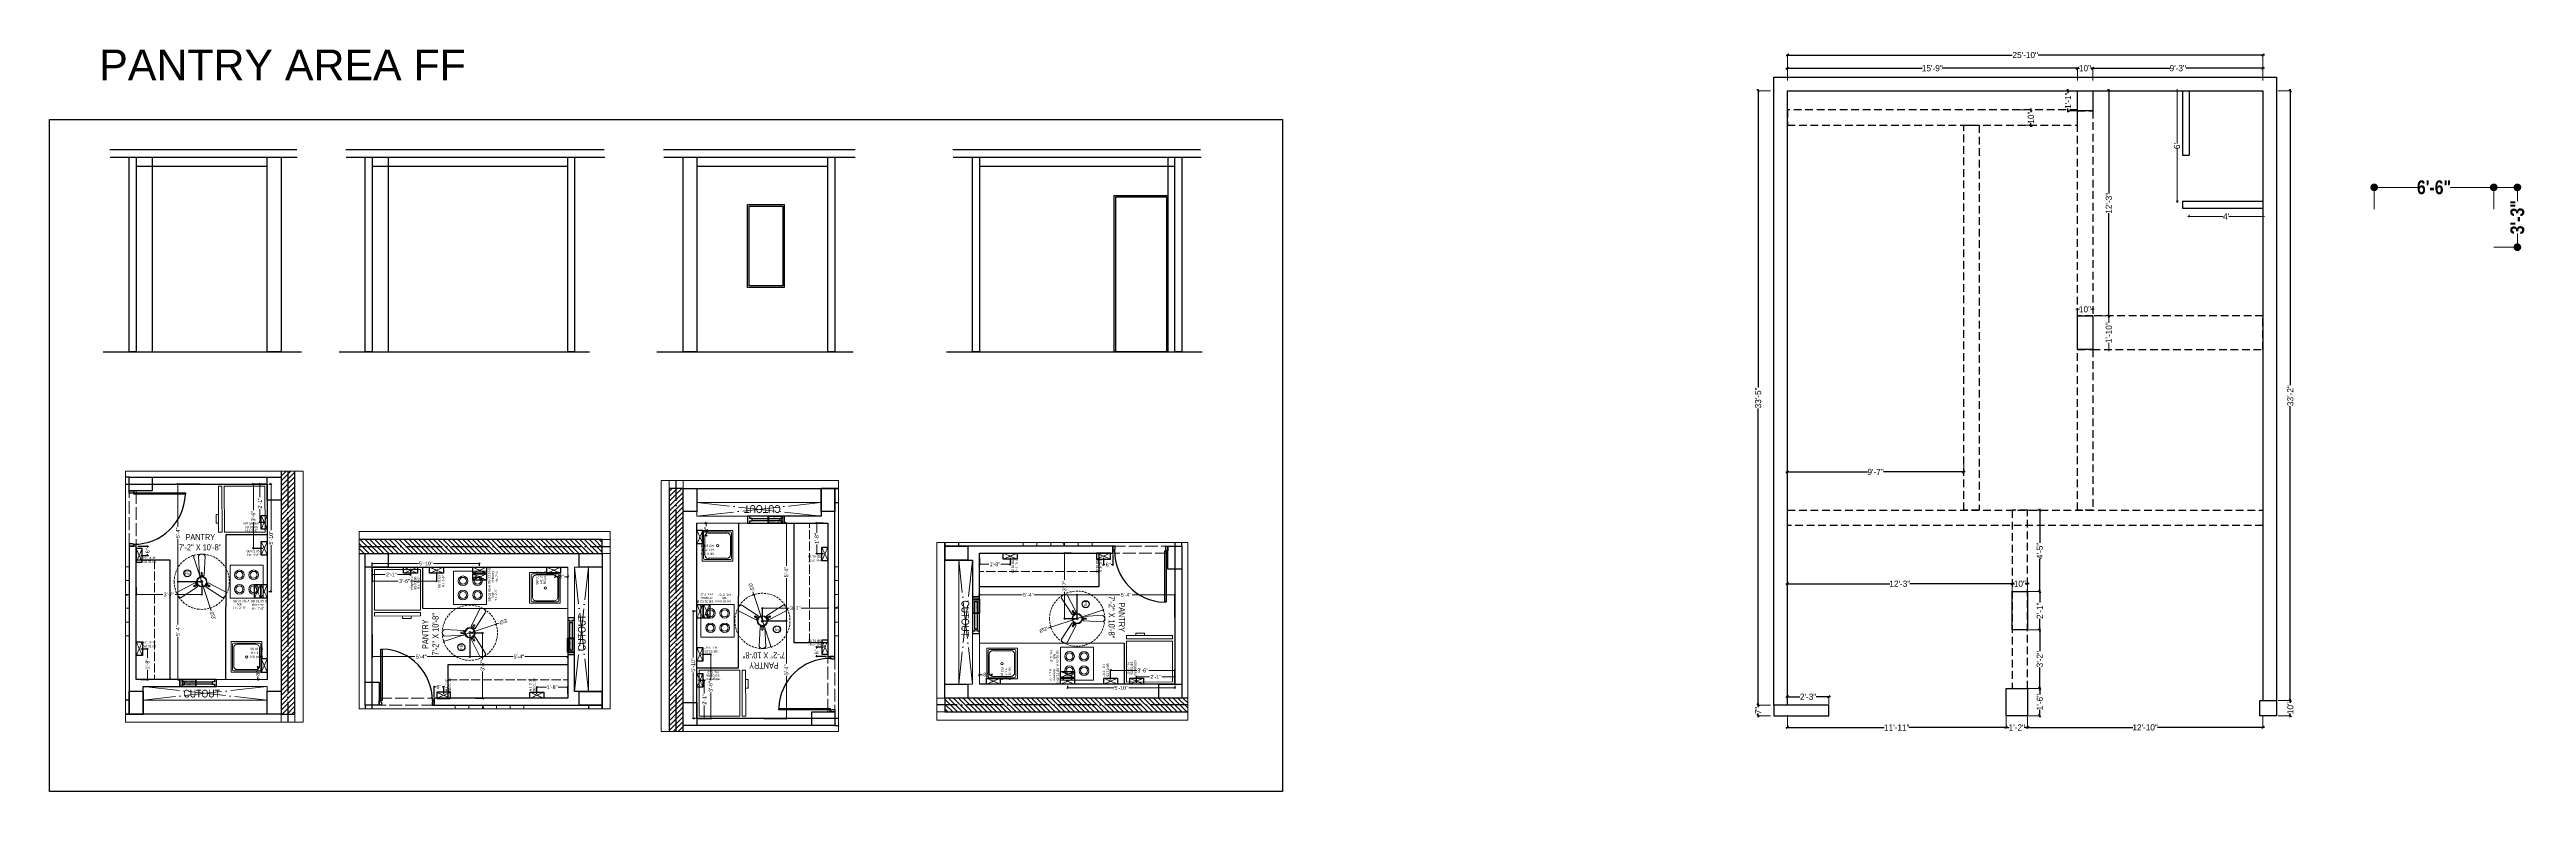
# Model space of a CAD drawing. Header units: millimetres. Extents: x 56222 to 3066687, y -650199 to -121287.
# Drawn here: x 133450 to 135066, y -183345 to -182861 of the extents above; entities outside this region: 7.
import ezdxf

# ---------------------------------------------------------------- set-up
doc = ezdxf.new("R2010")
doc.units = ezdxf.units.MM
doc.header["$MEASUREMENT"] = 0
doc.header["$PDMODE"] = 35
for name, pattern in [('ACAD_ISO02W100', [15, 12, -3]), ('ACAD_ISO04W100', [30, 24, -3, 0, -3]), ('DASHED', [0.75, 0.5, -0.25]), ('DASHED2', [0.375, 0.25, -0.125])]:
    doc.linetypes.add(name, pattern=pattern)
doc.layers.get('Defpoints').update_dxf_attribs({"color": 220})
for name, color, linetype in [('AR DOOR', 40, 'Continuous'), ('AR ELE-5', 134, 'Continuous'), ('str coll', 6, 'Continuous')]:
    doc.layers.add(name, color=color, linetype=linetype)
for name, color, linetype, lineweight in [('BEAM', 7, 'DASHED', 30), ('COLUMN', 1, 'Continuous', 30), ('dim', 5, 'Continuous', 20), ('dim05', 1, 'Continuous', 13), ('el', 7, 'Continuous', 20), ('ELEC-wires', 1, 'DASHED2', 13), ('Electrical', 84, 'Continuous', 30), ('ELEVATION', 250, 'Continuous', 9), ('ELEVATION ( WALL COLOUR ) X_', 7, 'Continuous', 9), ('FIRST FLOOR', 7, 'Continuous', 9), ('FIRST FLOOR ( TEXT )', 7, 'Continuous', 9), ('FIRST FLOOR_( PLine )_', 251, 'Continuous', 30), ('FIRST FLOOR_( STAIR )', 251, 'Continuous', 9), ('FURNITURE', 32, 'Continuous', 9), ('furniture dimensions', 1, 'DASHED', 0), ('GROUND FLOOR', 7, 'Continuous', 9), ('GROUND FLOOR  ( HATCH )', 251, 'Continuous', 9), ('SECTION ( SLAB PLine )', 104, 'Continuous', 30), ('wall', 7, 'Continuous', 30), ('X_PLOT', 1, 'Continuous', 9), ('XX~SLAB ( BEAM )~ ( DIM )', 7, 'Continuous', 9)]:
    doc.layers.add(name, color=color, linetype=linetype, lineweight=lineweight)
doc.layers.add('XX~SLAB ( PLINE )', color=251, linetype='Continuous', plot=False)
doc.styles.add('Arial', font='arial.ttf')
doc.styles.add('century g', font='GOTHIC.TTF')
doc.styles.add("Cn_BT_0'-0", font='swissc.ttf')
doc.styles.add('Cn_BT_9 ( BOLD )', font='swisscb.ttf', dxfattribs={"height": 9})
doc.styles.add('KATHA', font='swissc.ttf')
doc.styles.get("Standard").update_dxf_attribs({"font": 'arial.ttf', "height": 6})
doc.dimstyles.new('Archana', dxfattribs={"dimtxt": 2, "dimasz": 0.75, "dimexe": 0.5, "dimexo": 0.5, "dimgap": 0, "dimtad": 0, "dimzin": 0, "dimdsep": 46, "dimlunit": 4, "dimtxsty": 'century g', "dimblk": 'OBLIQUE', "dimcen": 0, "dimdle": 1, "dimclrd": 256, "dimclre": 256, "dimclrt": 256, "dimadec": 0, "dimazin": 0, "dimtfac": 1, "dimtofl": 0, "dimtmove": 1, "dimatfit": 3, "dimfxl": 1, "dimfxlon": 1, "dimtolj": 1, "dimtzin": 0, "dimlwd": -1, "dimlwe": -1, "dimarcsym": 0})
doc.dimstyles.new('Cn_BT_9 ( BOLD )', dxfattribs={"dimtxt": 9, "dimasz": 5, "dimexe": 1.5, "dimexo": 0, "dimgap": 0.09, "dimtad": 0, "dimzin": 3, "dimdsep": 46, "dimlunit": 4, "dimtxsty": 'Cn_BT_9 ( BOLD )', "dimblk": 'DOT', "dimcen": 0.09, "dimdle": 1.5, "dimclrd": 251, "dimclre": 251, "dimclrt": 5, "dimadec": 0, "dimazin": 0, "dimtfac": 0.75, "dimtofl": 0, "dimtmove": 0, "dimatfit": 3, "dimfxl": 0, "dimtolj": 1, "dimtzin": 0, "dimlwd": 15, "dimlwe": 15, "dimarcsym": 0})
doc.dimstyles.new('ISO-25', dxfattribs={"dimtxt": 2.5, "dimasz": 1, "dimexe": 0.5, "dimexo": 1, "dimtad": 0, "dimdec": 1, "dimlunit": 4, "dimtxsty": 'Standard', "dimblk": 'OBLIQUE', "dimcen": 2.5, "dimclrd": 1, "dimclre": 1, "dimclrt": 5, "dimadec": 0, "dimazin": 0, "dimtfac": 1, "dimtdec": 1, "dimtmove": 0, "dimatfit": 3, "dimfxl": 1, "dimlwd": -1, "dimarcsym": 0})

# ---------------------------------------------------------------- blocks, each defined once
blk = doc.blocks.new('*U19')
for points in [[(-1160, 0), (-1120, 0), (-1120, 30), (-1110, 30), (-1110, 100), (-1160, 100)], [(0, 0), (0, -1120), (-30, -1120), (-30, 0)], [(40, 0), (0, 0), (0, 30), (-10, 30), (-10, 100), (40, 100)]]:
    blk.add_lwpolyline(points, close=True)
at = {"layer": 'AR ELE-5', "linetype": 'ByBlock', "ltscale": 15}
blk.add_arc((2, 1), 1122, 180.0347, 267.627, dxfattribs=at)
blk = doc.blocks.new("SINK 20'' X 20''")
at = {"layer": 'FURNITURE'}
for p, q in [((3351629, -518299.5), (3351629, -518283)), ((3351629.8, -518282.2), (3351646.6, -518282.2)), ((3351629.8, -518297.2), (3351629.8, -518285.3)), ((3351632.1, -518283), (3351644.2, -518283)), ((3351646.6, -518285.3), (3351646.6, -518297.2)), ((3351647.4, -518283), (3351647.4, -518299.5)), ((3351646.6, -518300.3), (3351629.8, -518300.3)), ((3351644.2, -518299.5), (3351632.1, -518299.5))]:
    blk.add_line(p, q, dxfattribs=at)
blk.add_lwpolyline([(3351648.2, -518281.1), (3351628.2, -518281.1), (3351628.2, -518301.1), (3351648.2, -518301.1)], close=True, dxfattribs=at)
blk.add_circle((3351638.2, -518291.3), 0.762, dxfattribs=at)
for centre, radius, start, end in [((3351629.8, -518283), 0.775, 90, 180), ((3351632.1, -518285.3), 2.32, 90, 180), ((3351644.2, -518285.3), 2.32, 0, 90), ((3351646.6, -518283), 0.775, 0, 90), ((3351629.8, -518299.5), 0.775, 180, 270), ((3351632.1, -518297.2), 2.32, 180, 270), ((3351644.2, -518297.2), 2.32, 270, 0), ((3351646.6, -518299.5), 0.775, 270, 0)]:
    blk.add_arc(centre, radius, start, end, dxfattribs=at)
blk = doc.blocks.new('sf sfs')
at = {"layer": 'FURNITURE'}
blk.add_line((3348686, -514612.1), (3348664.4, -514612.1), dxfattribs=at)
blk.add_lwpolyline([(3348664.4, -514612.1), (3348664.4, -514590.6), (3348686, -514590.6), (3348686, -514612.1)], dxfattribs=at)
for centre, radius in [((3348670.5, -514596.8), 3.14), ((3348679.8, -514596.8), 3.14), ((3348670.5, -514606.3), 3.14), ((3348670.5, -514596.8), 2.24), ((3348670.5, -514606.3), 2.24), ((3348679.8, -514606.3), 3.14), ((3348679.8, -514596.8), 2.24), ((3348679.8, -514606.3), 2.24)]:
    blk.add_circle(centre, radius, dxfattribs=at)
blk = doc.blocks.new('6616')
at = {"color": 242, "linetype": 'DASHED', "true_color": 0xcd2027}
for p, q in [((386784.8, -36915.8), (386775.8, -36911.8)), ((386784.8, -36911.8), (386775.8, -36915.8))]:
    blk.add_line(p, q, dxfattribs=at)
at = {"layer": 'ELEC-wires', "color": 5, "linetype": 'ByBlock', "lineweight": 30, "ltscale": 4}
blk.add_lwpolyline([(386775.8, -36911.8), (386784.8, -36911.8), (386784.8, -36915.8), (386775.8, -36915.8)], close=True, dxfattribs=at)
blk = doc.blocks.new('_Oblique')
at = {"layer": 'wall', "color": 0, "lineweight": -2}
blk.add_line((-0.5, -0.5), (0.5, 0.5), dxfattribs=at)
blk = doc.blocks.new('*D164')
at = {"layer": 'Defpoints', "color": 0, "lineweight": 30, "transparency": 16777216}
for p in [(133592.3, -183144.2), (133587.5, -183169.2), (133592.3, -183169.2)]:
    blk.add_point(p, dxfattribs=at)
at = {"layer": 'dim05', "color": 1, "linetype": 'Continuous', "lineweight": -2, "transparency": 16777216}
for p, q in [((133591.3, -183144.2), (133587, -183144.2)), ((133591.3, -183169.2), (133587, -183169.2))]:
    blk.add_line(p, q, dxfattribs=at)
at = {"layer": 'dim05', "color": 1, "linetype": 'Continuous', "transparency": 16777216}
for p, q in [((133587.5, -183144.2), (133587.5, -183152.7)), ((133587.5, -183169.2), (133587.5, -183160.6))]:
    blk.add_line(p, q, dxfattribs=at)
at = {"layer": 'dim05', "color": 1, "transparency": 16777216}
for p, rotation in [((133587.5, -183144.2), 90), ((133587.5, -183169.2), 270)]:
    blk.add_blockref('_Oblique', p, dxfattribs=dict(at, rotation=rotation))
at = {"layer": 'dim05', "color": 5, "lineweight": 25, "transparency": 16777216, "insert": (133587.5, -183156.7), "char_height": 2.5, "attachment_point": 5, "rotation": 90, "style": 'Arial'}
blk.add_mtext('2\'-1"', dxfattribs=at)
blk = doc.blocks.new('*D165')
at = {"layer": 'Defpoints', "color": 0, "lineweight": 30, "transparency": 16777216}
for p in [(133592.3, -183144.2), (133592.3, -183214.2), (133594.7, -183214.2)]:
    blk.add_point(p, dxfattribs=at)
at = {"layer": 'dim05', "color": 1, "linetype": 'Continuous', "lineweight": -2, "transparency": 16777216}
for p, q in [((133593.3, -183144.2), (133595.2, -183144.2)), ((133593.3, -183214.2), (133595.2, -183214.2))]:
    blk.add_line(p, q, dxfattribs=at)
at = {"layer": 'dim05', "color": 1, "linetype": 'Continuous', "transparency": 16777216}
for p, q in [((133594.7, -183144.2), (133594.7, -183174.2)), ((133594.7, -183214.2), (133594.7, -183184.1))]:
    blk.add_line(p, q, dxfattribs=at)
at = {"layer": 'dim05', "color": 1, "transparency": 16777216}
for p, rotation in [((133594.7, -183144.2), 90), ((133594.7, -183214.2), 270)]:
    blk.add_blockref('_Oblique', p, dxfattribs=dict(at, rotation=rotation))
at = {"layer": 'dim05', "color": 5, "lineweight": 25, "transparency": 16777216, "insert": (133594.7, -183179.2), "char_height": 2.5, "attachment_point": 5, "rotation": 90, "style": 'Arial'}
blk.add_mtext('5\'-10"', dxfattribs=at)
blk = doc.blocks.new('*D166')
at = {"layer": 'Defpoints', "color": 0, "lineweight": 30, "transparency": 16777216}
for p in [(133586.1, -183271.7), (133588.3, -183263.5), (133588.3, -183271.7)]:
    blk.add_point(p, dxfattribs=at)
at = {"layer": 'dim05', "color": 1, "linetype": 'Continuous', "lineweight": -2, "transparency": 16777216}
for p, q in [((133587.3, -183263.5), (133585.6, -183263.5)), ((133587.3, -183271.7), (133585.6, -183271.7))]:
    blk.add_line(p, q, dxfattribs=at)
at = {"layer": 'dim05', "color": 1, "linetype": 'Continuous', "transparency": 16777216}
for p, q in [((133586.1, -183263.5), (133586.1, -183265.5)), ((133586.1, -183271.7), (133586.1, -183269.7))]:
    blk.add_line(p, q, dxfattribs=at)
at = {"layer": 'dim05', "color": 1, "transparency": 16777216}
for p, rotation in [((133586.1, -183263.5), 90), ((133586.1, -183271.7), 270)]:
    blk.add_blockref('_Oblique', p, dxfattribs=dict(at, rotation=rotation))
at = {"layer": 'dim05', "color": 5, "lineweight": 25, "transparency": 16777216, "insert": (133586.1, -183267.6), "char_height": 2.5, "attachment_point": 5, "rotation": 90, "style": 'Arial'}
blk.add_mtext('8"', dxfattribs=at)
blk = doc.blocks.new('A$C1B9B2090')
at = {"layer": 'Electrical', "ltscale": 10}
blk.add_line((0, 5), (10.1, 5), dxfattribs=at)
at = {"layer": 'Electrical', "ltscale": 2}
for points in [[(0, 0), (10.1, 0), (10.1, 5), (0, 5)], [(0.2, 0.2), (9.8, 0.2), (9.8, 4.7), (0.2, 4.7)]]:
    blk.add_lwpolyline(points, close=True, dxfattribs=at)
at = {"layer": 'Electrical', "ltscale": 2, "insert": (1.5, 3.9), "char_height": 1.05, "width": 7.165, "attachment_point": 1}
blk.add_mtext('\\pxqc;{\\fMalgun Gothic|b1|i0|c0|p34;\\W5.565;\\C0;\\W1;EXHAUST \\P\\W7.7995;\\W1;FAN}', dxfattribs=at)
blk = doc.blocks.new('*D167')
at = {"layer": 'Defpoints', "color": 0, "lineweight": 30, "transparency": 16777216}
for p in [(133508.7, -183251.6), (133508.7, -183271.7), (133514.1, -183271.7)]:
    blk.add_point(p, dxfattribs=at)
at = {"layer": 'dim05', "color": 1, "linetype": 'Continuous', "lineweight": -2, "transparency": 16777216}
for p, q in [((133509.7, -183251.6), (133514.6, -183251.6)), ((133509.7, -183271.7), (133514.6, -183271.7))]:
    blk.add_line(p, q, dxfattribs=at)
at = {"layer": 'dim05', "color": 1, "linetype": 'Continuous', "transparency": 16777216}
for p, q in [((133514.1, -183251.6), (133514.1, -183257.8)), ((133514.1, -183271.7), (133514.1, -183265.4))]:
    blk.add_line(p, q, dxfattribs=at)
at = {"layer": 'dim05', "color": 1, "transparency": 16777216}
for p, rotation in [((133514.1, -183251.6), 90), ((133514.1, -183271.7), 270)]:
    blk.add_blockref('_Oblique', p, dxfattribs=dict(at, rotation=rotation))
at = {"layer": 'dim05', "color": 5, "lineweight": 25, "transparency": 16777216, "insert": (133514.1, -183261.6), "char_height": 2.5, "attachment_point": 5, "rotation": 90, "style": 'Arial'}
blk.add_mtext('1\'-8"', dxfattribs=at)
blk = doc.blocks.new('*D168')
at = {"layer": 'Defpoints', "color": 0, "lineweight": 30, "transparency": 16777216}
for p in [(133506.8, -183184.7), (133508.7, -183190.7), (133514.2, -183190.7)]:
    blk.add_point(p, dxfattribs=at)
at = {"layer": 'dim05', "color": 1, "linetype": 'Continuous', "lineweight": -2, "transparency": 16777216}
for p, q in [((133507.8, -183184.7), (133514.7, -183184.7)), ((133509.7, -183190.7), (133514.7, -183190.7))]:
    blk.add_line(p, q, dxfattribs=at)
at = {"layer": 'dim05', "color": 1, "linetype": 'Continuous', "transparency": 16777216}
for p, q in [((133514.2, -183184.7), (133514.2, -183185.6)), ((133514.2, -183190.7), (133514.2, -183189.8))]:
    blk.add_line(p, q, dxfattribs=at)
at = {"layer": 'dim05', "color": 1, "transparency": 16777216}
for p, rotation in [((133514.2, -183184.7), 90), ((133514.2, -183190.7), 270)]:
    blk.add_blockref('_Oblique', p, dxfattribs=dict(at, rotation=rotation))
at = {"layer": 'dim05', "color": 5, "lineweight": 25, "transparency": 16777216, "insert": (133514.2, -183187.7), "char_height": 2.5, "attachment_point": 5, "rotation": 90, "style": 'Arial'}
blk.add_mtext('6"', dxfattribs=at)
blk = doc.blocks.new('*D169')
at = {"layer": 'Defpoints', "color": 0, "lineweight": 30, "transparency": 16777216}
for p in [(133583.2, -183144.2), (133590.4, -183144.2), (133590.3, -183186.1)]:
    blk.add_point(p, dxfattribs=at)
at = {"layer": 'dim05', "color": 1, "linetype": 'Continuous', "lineweight": -2, "transparency": 16777216}
for p, q in [((133589.4, -183144.2), (133582.7, -183144.2)), ((133589.3, -183186.1), (133582.7, -183186.1))]:
    blk.add_line(p, q, dxfattribs=at)
at = {"layer": 'dim05', "color": 1, "linetype": 'Continuous', "transparency": 16777216}
for p, q in [((133583.2, -183144.2), (133583.2, -183161.2)), ((133583.2, -183186.1), (133583.2, -183169.1))]:
    blk.add_line(p, q, dxfattribs=at)
at = {"layer": 'dim05', "color": 1, "transparency": 16777216}
for p, rotation in [((133583.2, -183144.2), 90), ((133583.2, -183186.1), 270)]:
    blk.add_blockref('_Oblique', p, dxfattribs=dict(at, rotation=rotation))
at = {"layer": 'dim05', "color": 5, "lineweight": 25, "transparency": 16777216, "insert": (133583.2, -183165.1), "char_height": 2.5, "attachment_point": 5, "rotation": 90, "style": 'Arial'}
blk.add_mtext('3\'-6"', dxfattribs=at)
blk = doc.blocks.new('fan')
at = {"layer": 'Electrical', "lineweight": 15, "ltscale": 20}
for p, q in [((3300835.3, -509900.8), (3300836.5, -509923.4)), ((3300841.8, -509923.4), (3300843, -509900.8)), ((3300831.7, -509931.8), (3300811.5, -509942.1)), ((3300829.9, -509935.1), (3300833.6, -509932.9)), ((3300834.3, -509934.1), (3300830.6, -509936.2)), ((3300838.5, -509924.6), (3300838.5, -509920.2)), ((3300839.8, -509920.3), (3300839.8, -509924.6)), ((3300847.7, -509936.2), (3300844, -509934.1)), ((3300844.6, -509932.9), (3300848.4, -509935.1)), ((3300866.8, -509942.1), (3300846.6, -509931.8)), ((3300815.3, -509948.7), (3300834.3, -509936.4)), ((3300844, -509936.4), (3300863, -509948.7))]:
    blk.add_line(p, q, dxfattribs=at)
at = {"layer": 'Electrical', "linetype": 'DASHED', "lineweight": 15, "ltscale": 5}
blk.add_circle((3300839.1, -509930.5), 32, dxfattribs=at)
at = {"layer": 'Electrical', "lineweight": 15, "ltscale": 20}
for centre, major_axis, start_param, end_param in [((3300839.1, -509902.9), (3.12, 3.12), -0.272136, 1.842967), ((3300830.5, -509935.5), (0.501, -0.501), 3.199655, 5.648809), ((3300831.7, -509932.5), (0.51, -0.51), 0.978238, 2.373008), ((3300835.6, -509932.6), (2.27, -2.27), 3.855511, 4.241762), ((3300839.1, -509930.5), (4.24, -4.24), 3.14161, 9.424795), ((3300835.6, -509932.6), (2.27, -2.27), 4.659452, 5.045703), ((3300839.1, -509930.5), (3.77, -3.77), 1.749190548672175e-05, 6.283202799085073), ((3300833.7, -509936), (0.51, 0.51), -1.325776, 0.068994), ((3300837.1, -509923.1), (0.51, 0.51), 2.863014, 4.257784), ((3300839.1, -509926.4), (2.27, -2.27), 2.565057, 2.951308), ((3300839.1, -509930.5), (0.943, 0.943), 1.570814, 7.853999), ((3300839.1, -509920.5), (0.501, 0.501), -0.465536, 1.983618), ((3300839.1, -509926.4), (2.27, 2.27), 0.19032, 0.57657), ((3300841.2, -509923.1), (0.51, -0.51), 5.167028, 6.561799), ((3300844.6, -509936), (0.51, -0.51), 3.072633, 4.467404), ((3300842.7, -509932.6), (2.27, 2.27), 4.37911, 4.765361), ((3300842.7, -509932.6), (2.27, 2.27), 5.183051, 5.569301), ((3300846.6, -509932.5), (0.51, -0.51), 2.339416, 3.734186), ((3300847.8, -509935.5), (0.501, 0.501), 3.723254, 6.172408), ((3300815.3, -509944.3), (3.12, -3.12), 3.393055, 5.508159), ((3300863, -509944.3), (3.12, -3.12), 5.48745, 7.602554)]:
    blk.add_ellipse(centre, major_axis=major_axis, ratio=1, start_param=start_param, end_param=end_param, dxfattribs=at)
blk = doc.blocks.new('*D170')
at = {"layer": 'Defpoints', "color": 0, "lineweight": 30, "transparency": 16777216}
for p in [(133533.9, -183144.2), (133549.5, -183144.2), (133549.5, -183207.9)]:
    blk.add_point(p, dxfattribs=at)
at = {"layer": 'dim05', "color": 1, "linetype": 'Continuous', "lineweight": -2, "transparency": 16777216}
for p, q in [((133548.5, -183144.2), (133533.4, -183144.2)), ((133548.5, -183207.9), (133533.4, -183207.9))]:
    blk.add_line(p, q, dxfattribs=at)
at = {"layer": 'dim05', "color": 1, "linetype": 'Continuous', "transparency": 16777216}
for p, q in [((133533.9, -183144.2), (133533.9, -183172.1)), ((133533.9, -183207.9), (133533.9, -183180))]:
    blk.add_line(p, q, dxfattribs=at)
at = {"layer": 'dim05', "color": 1, "transparency": 16777216}
for p, rotation in [((133533.9, -183144.2), 90), ((133533.9, -183207.9), 270)]:
    blk.add_blockref('_Oblique', p, dxfattribs=dict(at, rotation=rotation))
at = {"layer": 'dim05', "color": 5, "lineweight": 25, "transparency": 16777216, "insert": (133533.9, -183176), "char_height": 2.5, "attachment_point": 5, "rotation": 90, "style": 'Arial'}
blk.add_mtext('5\'-4"', dxfattribs=at)
blk = doc.blocks.new('*D171')
at = {"layer": 'Defpoints', "color": 0, "lineweight": 30, "transparency": 16777216}
for p in [(133549.5, -183207.9), (133533.9, -183271.7), (133551, -183271.7)]:
    blk.add_point(p, dxfattribs=at)
at = {"layer": 'dim05', "color": 1, "linetype": 'Continuous', "lineweight": -2, "transparency": 16777216}
for p, q in [((133548.5, -183207.9), (133533.4, -183207.9)), ((133550, -183271.7), (133533.4, -183271.7))]:
    blk.add_line(p, q, dxfattribs=at)
at = {"layer": 'dim05', "color": 1, "linetype": 'Continuous', "transparency": 16777216}
for p, q in [((133533.9, -183207.9), (133533.9, -183235.8)), ((133533.9, -183271.7), (133533.9, -183243.7))]:
    blk.add_line(p, q, dxfattribs=at)
at = {"layer": 'dim05', "color": 1, "transparency": 16777216}
for p, rotation in [((133533.9, -183207.9), 90), ((133533.9, -183271.7), 270)]:
    blk.add_blockref('_Oblique', p, dxfattribs=dict(at, rotation=rotation))
at = {"layer": 'dim05', "color": 5, "lineweight": 25, "transparency": 16777216, "insert": (133533.9, -183239.8), "char_height": 2.5, "attachment_point": 5, "rotation": 90, "style": 'Arial'}
blk.add_mtext('5\'-4"', dxfattribs=at)
blk = doc.blocks.new('*D172')
at = {"layer": 'Defpoints', "color": 0, "lineweight": 30, "transparency": 16777216}
for p in [(133506.8, -183210.5), (133549.5, -183207.9), (133506.8, -183216.2)]:
    blk.add_point(p, dxfattribs=at)
at = {"layer": 'dim05', "color": 1, "linetype": 'Continuous', "lineweight": -2, "transparency": 16777216}
for p, q in [((133549.5, -183208.9), (133549.5, -183216.7)), ((133506.8, -183211.5), (133506.8, -183216.7))]:
    blk.add_line(p, q, dxfattribs=at)
at = {"layer": 'dim05', "color": 1, "linetype": 'Continuous', "transparency": 16777216}
for p, q in [((133506.8, -183216.2), (133524.2, -183216.2)), ((133549.5, -183216.2), (133532.1, -183216.2))]:
    blk.add_line(p, q, dxfattribs=at)
at = {"layer": 'dim05', "color": 1, "transparency": 16777216, "rotation": 180}
blk.add_blockref('_Oblique', (133506.8, -183216.2), dxfattribs=at)
at = {"layer": 'dim05', "color": 1, "transparency": 16777216}
blk.add_blockref('_Oblique', (133549.5, -183216.2), dxfattribs=at)
at = {"layer": 'dim05', "color": 5, "lineweight": 25, "transparency": 16777216, "insert": (133528.1, -183216.2), "char_height": 2.5, "attachment_point": 5, "style": 'Arial'}
blk.add_mtext('3\'-7"', dxfattribs=at)
blk = doc.blocks.new('*D173')
at = {"layer": 'Defpoints', "color": 0, "lineweight": 30, "transparency": 16777216}
for p in [(133543.9, -183190.8), (133555.1, -183225)]:
    blk.add_point(p, dxfattribs=at)
at = {"layer": 'dim05', "color": 1, "linetype": 'Continuous', "transparency": 16777216}
for p in [(133543.9, -183190.8), (133555.7, -183226.9)]:
    blk.add_line(p, (133555.1, -183225), dxfattribs=at)
at = {"layer": 'dim05', "color": 1, "transparency": 16777216}
for p, rotation in [((133543.9, -183190.8), 288.1497433960045), ((133555.1, -183225), 108.1497433960045)]:
    blk.add_blockref('_Oblique', p, dxfattribs=dict(at, rotation=rotation))
at = {"layer": 'dim05', "color": 5, "lineweight": 25, "transparency": 16777216, "insert": (133556.7, -183229.9), "char_height": 2.5, "attachment_point": 5, "rotation": 288.1497, "style": 'Arial'}
blk.add_mtext("∅3'", dxfattribs=at)
blk = doc.blocks.new('*D144')
at = {"layer": 'Defpoints', "color": 0, "lineweight": 30, "transparency": 16777216}
for p in [(133660.7, -183198.4), (133685.7, -183198.4), (133685.7, -183203.2)]:
    blk.add_point(p, dxfattribs=at)
at = {"layer": 'dim05', "color": 1, "linetype": 'Continuous', "lineweight": -2, "transparency": 16777216}
for p, q in [((133660.7, -183199.4), (133660.7, -183203.7)), ((133685.7, -183199.4), (133685.7, -183203.7))]:
    blk.add_line(p, q, dxfattribs=at)
at = {"layer": 'dim05', "color": 1, "linetype": 'Continuous', "transparency": 16777216}
for p, q in [((133660.7, -183203.2), (133669.2, -183203.2)), ((133685.7, -183203.2), (133677.2, -183203.2))]:
    blk.add_line(p, q, dxfattribs=at)
at = {"layer": 'dim05', "color": 1, "transparency": 16777216, "rotation": 180}
blk.add_blockref('_Oblique', (133660.7, -183203.2), dxfattribs=at)
at = {"layer": 'dim05', "color": 1, "transparency": 16777216}
blk.add_blockref('_Oblique', (133685.7, -183203.2), dxfattribs=at)
at = {"layer": 'dim05', "color": 5, "lineweight": 25, "transparency": 16777216, "insert": (133673.2, -183203.2), "char_height": 2.5, "attachment_point": 5, "style": 'Arial'}
blk.add_mtext('2\'-1"', dxfattribs=at)
blk = doc.blocks.new('*D145')
at = {"layer": 'Defpoints', "color": 0, "lineweight": 30, "transparency": 16777216}
for p in [(133660.7, -183198.4), (133730.7, -183196), (133730.7, -183198.4)]:
    blk.add_point(p, dxfattribs=at)
at = {"layer": 'dim05', "color": 1, "linetype": 'Continuous', "lineweight": -2, "transparency": 16777216}
for p, q in [((133660.7, -183197.4), (133660.7, -183195.5)), ((133730.7, -183197.4), (133730.7, -183195.5))]:
    blk.add_line(p, q, dxfattribs=at)
at = {"layer": 'dim05', "color": 1, "linetype": 'Continuous', "transparency": 16777216}
for p, q in [((133660.7, -183196), (133690.8, -183196)), ((133730.7, -183196), (133700.6, -183196))]:
    blk.add_line(p, q, dxfattribs=at)
at = {"layer": 'dim05', "color": 1, "transparency": 16777216, "rotation": 180}
blk.add_blockref('_Oblique', (133660.7, -183196), dxfattribs=at)
at = {"layer": 'dim05', "color": 1, "transparency": 16777216}
blk.add_blockref('_Oblique', (133730.7, -183196), dxfattribs=at)
at = {"layer": 'dim05', "color": 5, "lineweight": 25, "transparency": 16777216, "insert": (133695.7, -183196), "char_height": 2.5, "attachment_point": 5, "style": 'Arial'}
blk.add_mtext('5\'-10"', dxfattribs=at)
blk = doc.blocks.new('*D146')
at = {"layer": 'Defpoints', "color": 0, "lineweight": 30, "transparency": 16777216}
for p in [(133780.1, -183202.4), (133788.2, -183202.4), (133788.2, -183204.6)]:
    blk.add_point(p, dxfattribs=at)
at = {"layer": 'dim05', "color": 1, "linetype": 'Continuous', "lineweight": -2, "transparency": 16777216}
for p, q in [((133780.1, -183203.4), (133780.1, -183205.1)), ((133788.2, -183203.4), (133788.2, -183205.1))]:
    blk.add_line(p, q, dxfattribs=at)
at = {"layer": 'dim05', "color": 1, "linetype": 'Continuous', "transparency": 16777216}
for p, q in [((133780.1, -183204.6), (133782.1, -183204.6)), ((133788.2, -183204.6), (133786.2, -183204.6))]:
    blk.add_line(p, q, dxfattribs=at)
at = {"layer": 'dim05', "color": 1, "transparency": 16777216, "rotation": 180}
blk.add_blockref('_Oblique', (133780.1, -183204.6), dxfattribs=at)
at = {"layer": 'dim05', "color": 1, "transparency": 16777216}
blk.add_blockref('_Oblique', (133788.2, -183204.6), dxfattribs=at)
at = {"layer": 'dim05', "color": 5, "lineweight": 25, "transparency": 16777216, "insert": (133784.1, -183204.6), "char_height": 2.5, "attachment_point": 5, "style": 'Arial'}
blk.add_mtext('8"', dxfattribs=at)
blk = doc.blocks.new('*D147')
at = {"layer": 'Defpoints', "color": 0, "lineweight": 30, "transparency": 16777216}
for p in [(133768.1, -183281.9), (133788.2, -183276.6), (133788.2, -183281.9)]:
    blk.add_point(p, dxfattribs=at)
at = {"layer": 'dim05', "color": 1, "linetype": 'Continuous', "lineweight": -2, "transparency": 16777216}
for p, q in [((133768.1, -183280.9), (133768.1, -183276.1)), ((133788.2, -183280.9), (133788.2, -183276.1))]:
    blk.add_line(p, q, dxfattribs=at)
at = {"layer": 'dim05', "color": 1, "linetype": 'Continuous', "transparency": 16777216}
for p, q in [((133768.1, -183276.6), (133774.3, -183276.6)), ((133788.2, -183276.6), (133782, -183276.6))]:
    blk.add_line(p, q, dxfattribs=at)
at = {"layer": 'dim05', "color": 1, "transparency": 16777216, "rotation": 180}
blk.add_blockref('_Oblique', (133768.1, -183276.6), dxfattribs=at)
at = {"layer": 'dim05', "color": 1, "transparency": 16777216}
blk.add_blockref('_Oblique', (133788.2, -183276.6), dxfattribs=at)
at = {"layer": 'dim05', "color": 5, "lineweight": 25, "transparency": 16777216, "insert": (133778.1, -183276.6), "char_height": 2.5, "attachment_point": 5, "style": 'Arial'}
blk.add_mtext('1\'-8"', dxfattribs=at)
blk = doc.blocks.new('*D148')
at = {"layer": 'Defpoints', "color": 0, "lineweight": 30, "transparency": 16777216}
for p in [(133701.2, -183283.9), (133707.3, -183276.4), (133707.3, -183281.9)]:
    blk.add_point(p, dxfattribs=at)
at = {"layer": 'dim05', "color": 1, "linetype": 'Continuous', "lineweight": -2, "transparency": 16777216}
for p, q in [((133701.2, -183282.9), (133701.2, -183275.9)), ((133707.3, -183280.9), (133707.3, -183275.9))]:
    blk.add_line(p, q, dxfattribs=at)
at = {"layer": 'dim05', "color": 1, "linetype": 'Continuous', "transparency": 16777216}
for p, q in [((133701.2, -183276.4), (133702.2, -183276.4)), ((133707.3, -183276.4), (133706.3, -183276.4))]:
    blk.add_line(p, q, dxfattribs=at)
at = {"layer": 'dim05', "color": 1, "transparency": 16777216, "rotation": 180}
blk.add_blockref('_Oblique', (133701.2, -183276.4), dxfattribs=at)
at = {"layer": 'dim05', "color": 1, "transparency": 16777216}
blk.add_blockref('_Oblique', (133707.3, -183276.4), dxfattribs=at)
at = {"layer": 'dim05', "color": 5, "lineweight": 25, "transparency": 16777216, "insert": (133704.2, -183276.4), "char_height": 2.5, "attachment_point": 5, "style": 'Arial'}
blk.add_mtext('6"', dxfattribs=at)
blk = doc.blocks.new('*D149')
at = {"layer": 'Defpoints', "color": 0, "lineweight": 30, "transparency": 16777216}
for p in [(133660.7, -183200.2), (133660.7, -183207.4), (133702.6, -183200.4)]:
    blk.add_point(p, dxfattribs=at)
at = {"layer": 'dim05', "color": 1, "linetype": 'Continuous', "lineweight": -2, "transparency": 16777216}
for p, q in [((133660.7, -183201.2), (133660.7, -183207.9)), ((133702.6, -183201.4), (133702.6, -183207.9))]:
    blk.add_line(p, q, dxfattribs=at)
at = {"layer": 'dim05', "color": 1, "linetype": 'Continuous', "transparency": 16777216}
for p, q in [((133660.7, -183207.4), (133677.7, -183207.4)), ((133702.6, -183207.4), (133685.6, -183207.4))]:
    blk.add_line(p, q, dxfattribs=at)
at = {"layer": 'dim05', "color": 1, "transparency": 16777216, "rotation": 180}
blk.add_blockref('_Oblique', (133660.7, -183207.4), dxfattribs=at)
at = {"layer": 'dim05', "color": 1, "transparency": 16777216}
blk.add_blockref('_Oblique', (133702.6, -183207.4), dxfattribs=at)
at = {"layer": 'dim05', "color": 5, "lineweight": 25, "transparency": 16777216, "insert": (133681.7, -183207.4), "char_height": 2.5, "attachment_point": 5, "style": 'Arial'}
blk.add_mtext('3\'-6"', dxfattribs=at)
blk = doc.blocks.new('*D150')
at = {"layer": 'Defpoints', "color": 0, "lineweight": 30, "transparency": 16777216}
for p in [(133660.7, -183241.2), (133724.4, -183241.2), (133660.7, -183256.7)]:
    blk.add_point(p, dxfattribs=at)
at = {"layer": 'dim05', "color": 1, "linetype": 'Continuous', "lineweight": -2, "transparency": 16777216}
for p, q in [((133660.7, -183242.2), (133660.7, -183257.2)), ((133724.4, -183242.2), (133724.4, -183257.2))]:
    blk.add_line(p, q, dxfattribs=at)
at = {"layer": 'dim05', "color": 1, "linetype": 'Continuous', "transparency": 16777216}
for p, q in [((133660.7, -183256.7), (133688.6, -183256.7)), ((133724.4, -183256.7), (133696.5, -183256.7))]:
    blk.add_line(p, q, dxfattribs=at)
at = {"layer": 'dim05', "color": 1, "transparency": 16777216, "rotation": 180}
blk.add_blockref('_Oblique', (133660.7, -183256.7), dxfattribs=at)
at = {"layer": 'dim05', "color": 1, "transparency": 16777216}
blk.add_blockref('_Oblique', (133724.4, -183256.7), dxfattribs=at)
at = {"layer": 'dim05', "color": 5, "lineweight": 25, "transparency": 16777216, "insert": (133692.6, -183256.7), "char_height": 2.5, "attachment_point": 5, "style": 'Arial'}
blk.add_mtext('5\'-4"', dxfattribs=at)
blk = doc.blocks.new('*D151')
at = {"layer": 'Defpoints', "color": 0, "lineweight": 30, "transparency": 16777216}
for p in [(133724.4, -183241.2), (133788.2, -183239.7), (133788.2, -183256.7)]:
    blk.add_point(p, dxfattribs=at)
at = {"layer": 'dim05', "color": 1, "linetype": 'Continuous', "lineweight": -2, "transparency": 16777216}
for p, q in [((133724.4, -183242.2), (133724.4, -183257.2)), ((133788.2, -183240.7), (133788.2, -183257.2))]:
    blk.add_line(p, q, dxfattribs=at)
at = {"layer": 'dim05', "color": 1, "linetype": 'Continuous', "transparency": 16777216}
for p, q in [((133724.4, -183256.7), (133752.4, -183256.7)), ((133788.2, -183256.7), (133760.3, -183256.7))]:
    blk.add_line(p, q, dxfattribs=at)
at = {"layer": 'dim05', "color": 1, "transparency": 16777216, "rotation": 180}
blk.add_blockref('_Oblique', (133724.4, -183256.7), dxfattribs=at)
at = {"layer": 'dim05', "color": 1, "transparency": 16777216}
blk.add_blockref('_Oblique', (133788.2, -183256.7), dxfattribs=at)
at = {"layer": 'dim05', "color": 5, "lineweight": 25, "transparency": 16777216, "insert": (133756.3, -183256.7), "char_height": 2.5, "attachment_point": 5, "style": 'Arial'}
blk.add_mtext('5\'-4"', dxfattribs=at)
blk = doc.blocks.new('*D152')
at = {"layer": 'Defpoints', "color": 0, "lineweight": 30, "transparency": 16777216}
for p in [(133724.4, -183241.2), (133727, -183283.9), (133732.7, -183283.9)]:
    blk.add_point(p, dxfattribs=at)
at = {"layer": 'dim05', "color": 1, "linetype": 'Continuous', "lineweight": -2, "transparency": 16777216}
for p, q in [((133725.4, -183241.2), (133733.2, -183241.2)), ((133728, -183283.9), (133733.2, -183283.9))]:
    blk.add_line(p, q, dxfattribs=at)
at = {"layer": 'dim05', "color": 1, "linetype": 'Continuous', "transparency": 16777216}
for p, q in [((133732.7, -183241.2), (133732.7, -183258.6)), ((133732.7, -183283.9), (133732.7, -183266.5))]:
    blk.add_line(p, q, dxfattribs=at)
at = {"layer": 'dim05', "color": 1, "transparency": 16777216}
for p, rotation in [((133732.7, -183241.2), 90), ((133732.7, -183283.9), 270)]:
    blk.add_blockref('_Oblique', p, dxfattribs=dict(at, rotation=rotation))
at = {"layer": 'dim05', "color": 5, "lineweight": 25, "transparency": 16777216, "insert": (133732.7, -183262.5), "char_height": 2.5, "attachment_point": 5, "rotation": 90, "style": 'Arial'}
blk.add_mtext('3\'-7"', dxfattribs=at)
blk = doc.blocks.new('*D153')
at = {"layer": 'Defpoints', "color": 0, "lineweight": 30, "transparency": 16777216}
for p in [(133741.5, -183235.5), (133707.3, -183246.8)]:
    blk.add_point(p, dxfattribs=at)
at = {"layer": 'dim05', "color": 1, "linetype": 'Continuous', "transparency": 16777216}
for p in [(133707.3, -183246.8), (133743.4, -183234.9)]:
    blk.add_line(p, (133741.5, -183235.5), dxfattribs=at)
at = {"layer": 'dim05', "color": 1, "transparency": 16777216}
for p, rotation in [((133741.5, -183235.5), 198.1497433960479), ((133707.3, -183246.8), 18.14974339604779)]:
    blk.add_blockref('_Oblique', p, dxfattribs=dict(at, rotation=rotation))
at = {"layer": 'dim05', "color": 5, "lineweight": 25, "transparency": 16777216, "insert": (133746.4, -183233.9), "char_height": 2.5, "attachment_point": 5, "rotation": 18.1497, "style": 'Arial'}
blk.add_mtext("∅3'", dxfattribs=at)
blk = doc.blocks.new('*D134')
at = {"layer": 'Defpoints', "color": 0, "lineweight": 30, "transparency": 16777216}
for p in [(133872.5, -183272.1), (133877.3, -183272.1), (133872.5, -183297.1)]:
    blk.add_point(p, dxfattribs=at)
at = {"layer": 'dim05', "color": 1, "linetype": 'Continuous', "lineweight": -2, "transparency": 16777216}
for p, q in [((133873.5, -183272.1), (133877.8, -183272.1)), ((133873.5, -183297.1), (133877.8, -183297.1))]:
    blk.add_line(p, q, dxfattribs=at)
at = {"layer": 'dim05', "color": 1, "linetype": 'Continuous', "transparency": 16777216}
for p, q in [((133877.3, -183272.1), (133877.3, -183280.7)), ((133877.3, -183297.1), (133877.3, -183288.6))]:
    blk.add_line(p, q, dxfattribs=at)
at = {"layer": 'dim05', "color": 1, "transparency": 16777216}
for p, rotation in [((133877.3, -183272.1), 90), ((133877.3, -183297.1), 270)]:
    blk.add_blockref('_Oblique', p, dxfattribs=dict(at, rotation=rotation))
at = {"layer": 'dim05', "color": 5, "lineweight": 25, "transparency": 16777216, "insert": (133877.3, -183284.6), "char_height": 2.5, "attachment_point": 5, "rotation": 90, "style": 'Arial'}
blk.add_mtext('2\'-1"', dxfattribs=at)
blk = doc.blocks.new('*D135')
at = {"layer": 'Defpoints', "color": 0, "lineweight": 30, "transparency": 16777216}
for p in [(133870.1, -183227.1), (133872.5, -183227.1), (133872.5, -183297.1)]:
    blk.add_point(p, dxfattribs=at)
at = {"layer": 'dim05', "color": 1, "linetype": 'Continuous', "lineweight": -2, "transparency": 16777216}
for p, q in [((133871.5, -183227.1), (133869.6, -183227.1)), ((133871.5, -183297.1), (133869.6, -183297.1))]:
    blk.add_line(p, q, dxfattribs=at)
at = {"layer": 'dim05', "color": 1, "linetype": 'Continuous', "transparency": 16777216}
for p, q in [((133870.1, -183227.1), (133870.1, -183257.2)), ((133870.1, -183297.1), (133870.1, -183267))]:
    blk.add_line(p, q, dxfattribs=at)
at = {"layer": 'dim05', "color": 1, "transparency": 16777216}
for p, rotation in [((133870.1, -183227.1), 90), ((133870.1, -183297.1), 270)]:
    blk.add_blockref('_Oblique', p, dxfattribs=dict(at, rotation=rotation))
at = {"layer": 'dim05', "color": 5, "lineweight": 25, "transparency": 16777216, "insert": (133870.1, -183262.1), "char_height": 2.5, "attachment_point": 5, "rotation": 90, "style": 'Arial'}
blk.add_mtext('5\'-10"', dxfattribs=at)
blk = doc.blocks.new('*D136')
at = {"layer": 'Defpoints', "color": 0, "lineweight": 30, "transparency": 16777216}
for p in [(133876.4, -183169.6), (133876.4, -183177.7), (133878.6, -183169.6)]:
    blk.add_point(p, dxfattribs=at)
at = {"layer": 'dim05', "color": 1, "linetype": 'Continuous', "lineweight": -2, "transparency": 16777216}
for p, q in [((133877.4, -183169.6), (133879.1, -183169.6)), ((133877.4, -183177.7), (133879.1, -183177.7))]:
    blk.add_line(p, q, dxfattribs=at)
at = {"layer": 'dim05', "color": 1, "linetype": 'Continuous', "transparency": 16777216}
for p, q in [((133878.6, -183169.6), (133878.6, -183171.6)), ((133878.6, -183177.7), (133878.6, -183175.8))]:
    blk.add_line(p, q, dxfattribs=at)
at = {"layer": 'dim05', "color": 1, "transparency": 16777216}
for p, rotation in [((133878.6, -183169.6), 90), ((133878.6, -183177.7), 270)]:
    blk.add_blockref('_Oblique', p, dxfattribs=dict(at, rotation=rotation))
at = {"layer": 'dim05', "color": 5, "lineweight": 25, "transparency": 16777216, "insert": (133878.6, -183173.7), "char_height": 2.5, "attachment_point": 5, "rotation": 90, "style": 'Arial'}
blk.add_mtext('8"', dxfattribs=at)
blk = doc.blocks.new('*D137')
at = {"layer": 'Defpoints', "color": 0, "lineweight": 30, "transparency": 16777216}
for p in [(133950.6, -183169.6), (133956, -183169.6), (133956, -183189.7)]:
    blk.add_point(p, dxfattribs=at)
at = {"layer": 'dim05', "color": 1, "linetype": 'Continuous', "lineweight": -2, "transparency": 16777216}
for p, q in [((133955, -183169.6), (133950.1, -183169.6)), ((133955, -183189.7), (133950.1, -183189.7))]:
    blk.add_line(p, q, dxfattribs=at)
at = {"layer": 'dim05', "color": 1, "linetype": 'Continuous', "transparency": 16777216}
for p, q in [((133950.6, -183169.6), (133950.6, -183175.9)), ((133950.6, -183189.7), (133950.6, -183183.5))]:
    blk.add_line(p, q, dxfattribs=at)
at = {"layer": 'dim05', "color": 1, "transparency": 16777216}
for p, rotation in [((133950.6, -183169.6), 90), ((133950.6, -183189.7), 270)]:
    blk.add_blockref('_Oblique', p, dxfattribs=dict(at, rotation=rotation))
at = {"layer": 'dim05', "color": 5, "lineweight": 25, "transparency": 16777216, "insert": (133950.6, -183179.7), "char_height": 2.5, "attachment_point": 5, "rotation": 90, "style": 'Arial'}
blk.add_mtext('1\'-8"', dxfattribs=at)
blk = doc.blocks.new('*D138')
at = {"layer": 'Defpoints', "color": 0, "lineweight": 30, "transparency": 16777216}
for p in [(133950.5, -183250.6), (133956, -183250.6), (133958, -183256.6)]:
    blk.add_point(p, dxfattribs=at)
at = {"layer": 'dim05', "color": 1, "linetype": 'Continuous', "lineweight": -2, "transparency": 16777216}
for p, q in [((133955, -183250.6), (133950, -183250.6)), ((133957, -183256.6), (133950, -183256.6))]:
    blk.add_line(p, q, dxfattribs=at)
at = {"layer": 'dim05', "color": 1, "linetype": 'Continuous', "transparency": 16777216}
for p, q in [((133950.5, -183250.6), (133950.5, -183251.5)), ((133950.5, -183256.6), (133950.5, -183255.7))]:
    blk.add_line(p, q, dxfattribs=at)
at = {"layer": 'dim05', "color": 1, "transparency": 16777216}
for p, rotation in [((133950.5, -183250.6), 90), ((133950.5, -183256.6), 270)]:
    blk.add_blockref('_Oblique', p, dxfattribs=dict(at, rotation=rotation))
at = {"layer": 'dim05', "color": 5, "lineweight": 25, "transparency": 16777216, "insert": (133950.5, -183253.6), "char_height": 2.5, "attachment_point": 5, "rotation": 90, "style": 'Arial'}
blk.add_mtext('6"', dxfattribs=at)
blk = doc.blocks.new('*D139')
at = {"layer": 'Defpoints', "color": 0, "lineweight": 30, "transparency": 16777216}
for p in [(133874.5, -183255.2), (133874.3, -183297.1), (133881.5, -183297.1)]:
    blk.add_point(p, dxfattribs=at)
at = {"layer": 'dim05', "color": 1, "linetype": 'Continuous', "lineweight": -2, "transparency": 16777216}
for p, q in [((133875.5, -183255.2), (133882, -183255.2)), ((133875.3, -183297.1), (133882, -183297.1))]:
    blk.add_line(p, q, dxfattribs=at)
at = {"layer": 'dim05', "color": 1, "linetype": 'Continuous', "transparency": 16777216}
for p, q in [((133881.5, -183255.2), (133881.5, -183272.2)), ((133881.5, -183297.1), (133881.5, -183280.1))]:
    blk.add_line(p, q, dxfattribs=at)
at = {"layer": 'dim05', "color": 1, "transparency": 16777216}
for p, rotation in [((133881.5, -183255.2), 90), ((133881.5, -183297.1), 270)]:
    blk.add_blockref('_Oblique', p, dxfattribs=dict(at, rotation=rotation))
at = {"layer": 'dim05', "color": 5, "lineweight": 25, "transparency": 16777216, "insert": (133881.5, -183276.2), "char_height": 2.5, "attachment_point": 5, "rotation": 90, "style": 'Arial'}
blk.add_mtext('3\'-6"', dxfattribs=at)
blk = doc.blocks.new('*D140')
at = {"layer": 'Defpoints', "color": 0, "lineweight": 30, "transparency": 16777216}
for p in [(133915.2, -183233.4), (133915.2, -183297.1), (133930.8, -183297.1)]:
    blk.add_point(p, dxfattribs=at)
at = {"layer": 'dim05', "color": 1, "linetype": 'Continuous', "lineweight": -2, "transparency": 16777216}
for p, q in [((133916.2, -183233.4), (133931.3, -183233.4)), ((133916.2, -183297.1), (133931.3, -183297.1))]:
    blk.add_line(p, q, dxfattribs=at)
at = {"layer": 'dim05', "color": 1, "linetype": 'Continuous', "transparency": 16777216}
for p, q in [((133930.8, -183233.4), (133930.8, -183261.3)), ((133930.8, -183297.1), (133930.8, -183269.2))]:
    blk.add_line(p, q, dxfattribs=at)
at = {"layer": 'dim05', "color": 1, "transparency": 16777216}
for p, rotation in [((133930.8, -183233.4), 90), ((133930.8, -183297.1), 270)]:
    blk.add_blockref('_Oblique', p, dxfattribs=dict(at, rotation=rotation))
at = {"layer": 'dim05', "color": 5, "lineweight": 25, "transparency": 16777216, "insert": (133930.8, -183265.3), "char_height": 2.5, "attachment_point": 5, "rotation": 90, "style": 'Arial'}
blk.add_mtext('5\'-4"', dxfattribs=at)
blk = doc.blocks.new('*D141')
at = {"layer": 'Defpoints', "color": 0, "lineweight": 30, "transparency": 16777216}
for p in [(133913.7, -183169.6), (133930.8, -183169.6), (133915.2, -183233.4)]:
    blk.add_point(p, dxfattribs=at)
at = {"layer": 'dim05', "color": 1, "linetype": 'Continuous', "lineweight": -2, "transparency": 16777216}
for p, q in [((133914.7, -183169.6), (133931.3, -183169.6)), ((133916.2, -183233.4), (133931.3, -183233.4))]:
    blk.add_line(p, q, dxfattribs=at)
at = {"layer": 'dim05', "color": 1, "linetype": 'Continuous', "transparency": 16777216}
for p, q in [((133930.8, -183169.6), (133930.8, -183197.6)), ((133930.8, -183233.4), (133930.8, -183205.5))]:
    blk.add_line(p, q, dxfattribs=at)
at = {"layer": 'dim05', "color": 1, "transparency": 16777216}
for p, rotation in [((133930.8, -183169.6), 90), ((133930.8, -183233.4), 270)]:
    blk.add_blockref('_Oblique', p, dxfattribs=dict(at, rotation=rotation))
at = {"layer": 'dim05', "color": 5, "lineweight": 25, "transparency": 16777216, "insert": (133930.8, -183201.5), "char_height": 2.5, "attachment_point": 5, "rotation": 90, "style": 'Arial'}
blk.add_mtext('5\'-4"', dxfattribs=at)
blk = doc.blocks.new('*D142')
at = {"layer": 'Defpoints', "color": 0, "lineweight": 30, "transparency": 16777216}
for p in [(133958, -183225.1), (133915.2, -183233.4), (133958, -183230.8)]:
    blk.add_point(p, dxfattribs=at)
at = {"layer": 'dim05', "color": 1, "linetype": 'Continuous', "lineweight": -2, "transparency": 16777216}
for p, q in [((133915.2, -183232.4), (133915.2, -183224.6)), ((133958, -183229.8), (133958, -183224.6))]:
    blk.add_line(p, q, dxfattribs=at)
at = {"layer": 'dim05', "color": 1, "linetype": 'Continuous', "transparency": 16777216}
for p, q in [((133915.2, -183225.1), (133932.6, -183225.1)), ((133958, -183225.1), (133940.5, -183225.1))]:
    blk.add_line(p, q, dxfattribs=at)
at = {"layer": 'dim05', "color": 1, "transparency": 16777216, "rotation": 180}
blk.add_blockref('_Oblique', (133915.2, -183225.1), dxfattribs=at)
at = {"layer": 'dim05', "color": 1, "transparency": 16777216}
blk.add_blockref('_Oblique', (133958, -183225.1), dxfattribs=at)
at = {"layer": 'dim05', "color": 5, "lineweight": 25, "transparency": 16777216, "insert": (133936.6, -183225.1), "char_height": 2.5, "attachment_point": 5, "style": 'Arial'}
blk.add_mtext('3\'-7"', dxfattribs=at)
blk = doc.blocks.new('*D143')
at = {"layer": 'Defpoints', "color": 0, "lineweight": 30, "transparency": 16777216}
for p in [(133909.6, -183216.3), (133920.8, -183250.5)]:
    blk.add_point(p, dxfattribs=at)
at = {"layer": 'dim05', "color": 1, "linetype": 'Continuous', "transparency": 16777216}
for p in [(133909, -183214.4), (133920.8, -183250.5)]:
    blk.add_line(p, (133909.6, -183216.3), dxfattribs=at)
at = {"layer": 'dim05', "color": 1, "transparency": 16777216}
for p, rotation in [((133909.6, -183216.3), 288.1497433961062), ((133920.8, -183250.5), 108.1497433961062)]:
    blk.add_blockref('_Oblique', p, dxfattribs=dict(at, rotation=rotation))
at = {"layer": 'dim05', "color": 5, "lineweight": 25, "transparency": 16777216, "insert": (133908, -183211.4), "char_height": 2.5, "attachment_point": 5, "rotation": 288.1497, "style": 'Arial'}
blk.add_mtext("∅3'", dxfattribs=at)
blk = doc.blocks.new('*D154')
at = {"layer": 'Defpoints', "color": 0, "lineweight": 30, "transparency": 16777216}
for p in [(134159.2, -183269.9), (134159.2, -183274.7), (134184.2, -183274.7)]:
    blk.add_point(p, dxfattribs=at)
at = {"layer": 'dim05', "color": 1, "linetype": 'Continuous', "lineweight": -2, "transparency": 16777216}
for p, q in [((134159.2, -183273.7), (134159.2, -183269.4)), ((134184.2, -183273.7), (134184.2, -183269.4))]:
    blk.add_line(p, q, dxfattribs=at)
at = {"layer": 'dim05', "color": 1, "linetype": 'Continuous', "transparency": 16777216}
for p, q in [((134159.2, -183269.9), (134167.7, -183269.9)), ((134184.2, -183269.9), (134175.7, -183269.9))]:
    blk.add_line(p, q, dxfattribs=at)
at = {"layer": 'dim05', "color": 1, "transparency": 16777216, "rotation": 180}
blk.add_blockref('_Oblique', (134159.2, -183269.9), dxfattribs=at)
at = {"layer": 'dim05', "color": 1, "transparency": 16777216}
blk.add_blockref('_Oblique', (134184.2, -183269.9), dxfattribs=at)
at = {"layer": 'dim05', "color": 5, "lineweight": 25, "transparency": 16777216, "insert": (134171.7, -183269.9), "char_height": 2.5, "attachment_point": 5, "style": 'Arial'}
blk.add_mtext('2\'-1"', dxfattribs=at)
blk = doc.blocks.new('*D155')
at = {"layer": 'Defpoints', "color": 0, "lineweight": 30, "transparency": 16777216}
for p in [(134114.2, -183274.7), (134184.2, -183274.7), (134114.2, -183277.1)]:
    blk.add_point(p, dxfattribs=at)
at = {"layer": 'dim05', "color": 1, "linetype": 'Continuous', "lineweight": -2, "transparency": 16777216}
for p, q in [((134114.2, -183275.7), (134114.2, -183277.6)), ((134184.2, -183275.7), (134184.2, -183277.6))]:
    blk.add_line(p, q, dxfattribs=at)
at = {"layer": 'dim05', "color": 1, "linetype": 'Continuous', "transparency": 16777216}
for p, q in [((134114.2, -183277.1), (134144.3, -183277.1)), ((134184.2, -183277.1), (134154.1, -183277.1))]:
    blk.add_line(p, q, dxfattribs=at)
at = {"layer": 'dim05', "color": 1, "transparency": 16777216, "rotation": 180}
blk.add_blockref('_Oblique', (134114.2, -183277.1), dxfattribs=at)
at = {"layer": 'dim05', "color": 1, "transparency": 16777216}
blk.add_blockref('_Oblique', (134184.2, -183277.1), dxfattribs=at)
at = {"layer": 'dim05', "color": 5, "lineweight": 25, "transparency": 16777216, "insert": (134149.2, -183277.1), "char_height": 2.5, "attachment_point": 5, "style": 'Arial'}
blk.add_mtext('5\'-10"', dxfattribs=at)
blk = doc.blocks.new('*D156')
at = {"layer": 'Defpoints', "color": 0, "lineweight": 30, "transparency": 16777216}
for p in [(134056.7, -183268.5), (134056.7, -183270.7), (134064.8, -183270.7)]:
    blk.add_point(p, dxfattribs=at)
at = {"layer": 'dim05', "color": 1, "linetype": 'Continuous', "lineweight": -2, "transparency": 16777216}
for p, q in [((134056.7, -183269.7), (134056.7, -183268)), ((134064.8, -183269.7), (134064.8, -183268))]:
    blk.add_line(p, q, dxfattribs=at)
at = {"layer": 'dim05', "color": 1, "linetype": 'Continuous', "transparency": 16777216}
for p, q in [((134056.7, -183268.5), (134058.7, -183268.5)), ((134064.8, -183268.5), (134062.8, -183268.5))]:
    blk.add_line(p, q, dxfattribs=at)
at = {"layer": 'dim05', "color": 1, "transparency": 16777216, "rotation": 180}
blk.add_blockref('_Oblique', (134056.7, -183268.5), dxfattribs=at)
at = {"layer": 'dim05', "color": 1, "transparency": 16777216}
blk.add_blockref('_Oblique', (134064.8, -183268.5), dxfattribs=at)
at = {"layer": 'dim05', "color": 5, "lineweight": 25, "transparency": 16777216, "insert": (134060.8, -183268.5), "char_height": 2.5, "attachment_point": 5, "style": 'Arial'}
blk.add_mtext('8"', dxfattribs=at)
blk = doc.blocks.new('*D157')
at = {"layer": 'Defpoints', "color": 0, "lineweight": 30, "transparency": 16777216}
for p in [(134056.7, -183191.2), (134076.8, -183191.2), (134056.7, -183196.5)]:
    blk.add_point(p, dxfattribs=at)
at = {"layer": 'dim05', "color": 1, "linetype": 'Continuous', "lineweight": -2, "transparency": 16777216}
for p, q in [((134056.7, -183192.2), (134056.7, -183197)), ((134076.8, -183192.2), (134076.8, -183197))]:
    blk.add_line(p, q, dxfattribs=at)
at = {"layer": 'dim05', "color": 1, "linetype": 'Continuous', "transparency": 16777216}
for p, q in [((134056.7, -183196.5), (134062.9, -183196.5)), ((134076.8, -183196.5), (134070.6, -183196.5))]:
    blk.add_line(p, q, dxfattribs=at)
at = {"layer": 'dim05', "color": 1, "transparency": 16777216, "rotation": 180}
blk.add_blockref('_Oblique', (134056.7, -183196.5), dxfattribs=at)
at = {"layer": 'dim05', "color": 1, "transparency": 16777216}
blk.add_blockref('_Oblique', (134076.8, -183196.5), dxfattribs=at)
at = {"layer": 'dim05', "color": 5, "lineweight": 25, "transparency": 16777216, "insert": (134066.8, -183196.5), "char_height": 2.5, "attachment_point": 5, "style": 'Arial'}
blk.add_mtext('1\'-8"', dxfattribs=at)
blk = doc.blocks.new('*D158')
at = {"layer": 'Defpoints', "color": 0, "lineweight": 30, "transparency": 16777216}
for p in [(134137.6, -183191.2), (134143.7, -183189.2), (134137.6, -183196.7)]:
    blk.add_point(p, dxfattribs=at)
at = {"layer": 'dim05', "color": 1, "linetype": 'Continuous', "lineweight": -2, "transparency": 16777216}
for p, q in [((134137.6, -183192.2), (134137.6, -183197.2)), ((134143.7, -183190.2), (134143.7, -183197.2))]:
    blk.add_line(p, q, dxfattribs=at)
at = {"layer": 'dim05', "color": 1, "linetype": 'Continuous', "transparency": 16777216}
for p, q in [((134137.6, -183196.7), (134138.6, -183196.7)), ((134143.7, -183196.7), (134142.7, -183196.7))]:
    blk.add_line(p, q, dxfattribs=at)
at = {"layer": 'dim05', "color": 1, "transparency": 16777216, "rotation": 180}
blk.add_blockref('_Oblique', (134137.6, -183196.7), dxfattribs=at)
at = {"layer": 'dim05', "color": 1, "transparency": 16777216}
blk.add_blockref('_Oblique', (134143.7, -183196.7), dxfattribs=at)
at = {"layer": 'dim05', "color": 5, "lineweight": 25, "transparency": 16777216, "insert": (134140.7, -183196.7), "char_height": 2.5, "attachment_point": 5, "style": 'Arial'}
blk.add_mtext('6"', dxfattribs=at)
blk = doc.blocks.new('*D159')
at = {"layer": 'Defpoints', "color": 0, "lineweight": 30, "transparency": 16777216}
for p in [(134142.3, -183272.7), (134184.2, -183265.7), (134184.2, -183272.9)]:
    blk.add_point(p, dxfattribs=at)
at = {"layer": 'dim05', "color": 1, "linetype": 'Continuous', "lineweight": -2, "transparency": 16777216}
for p, q in [((134142.3, -183271.7), (134142.3, -183265.2)), ((134184.2, -183271.9), (134184.2, -183265.2))]:
    blk.add_line(p, q, dxfattribs=at)
at = {"layer": 'dim05', "color": 1, "linetype": 'Continuous', "transparency": 16777216}
for p, q in [((134142.3, -183265.7), (134159.3, -183265.7)), ((134184.2, -183265.7), (134167.2, -183265.7))]:
    blk.add_line(p, q, dxfattribs=at)
at = {"layer": 'dim05', "color": 1, "transparency": 16777216, "rotation": 180}
blk.add_blockref('_Oblique', (134142.3, -183265.7), dxfattribs=at)
at = {"layer": 'dim05', "color": 1, "transparency": 16777216}
blk.add_blockref('_Oblique', (134184.2, -183265.7), dxfattribs=at)
at = {"layer": 'dim05', "color": 5, "lineweight": 25, "transparency": 16777216, "insert": (134163.2, -183265.7), "char_height": 2.5, "attachment_point": 5, "style": 'Arial'}
blk.add_mtext('3\'-6"', dxfattribs=at)
blk = doc.blocks.new('*D160')
at = {"layer": 'Defpoints', "color": 0, "lineweight": 30, "transparency": 16777216}
for p in [(134184.2, -183216.4), (134120.5, -183232), (134184.2, -183232)]:
    blk.add_point(p, dxfattribs=at)
at = {"layer": 'dim05', "color": 1, "linetype": 'Continuous', "lineweight": -2, "transparency": 16777216}
for p, q in [((134120.5, -183231), (134120.5, -183215.9)), ((134184.2, -183231), (134184.2, -183215.9))]:
    blk.add_line(p, q, dxfattribs=at)
at = {"layer": 'dim05', "color": 1, "linetype": 'Continuous', "transparency": 16777216}
for p, q in [((134120.5, -183216.4), (134148.4, -183216.4)), ((134184.2, -183216.4), (134156.3, -183216.4))]:
    blk.add_line(p, q, dxfattribs=at)
at = {"layer": 'dim05', "color": 1, "transparency": 16777216, "rotation": 180}
blk.add_blockref('_Oblique', (134120.5, -183216.4), dxfattribs=at)
at = {"layer": 'dim05', "color": 1, "transparency": 16777216}
blk.add_blockref('_Oblique', (134184.2, -183216.4), dxfattribs=at)
at = {"layer": 'dim05', "color": 5, "lineweight": 25, "transparency": 16777216, "insert": (134152.3, -183216.4), "char_height": 2.5, "attachment_point": 5, "style": 'Arial'}
blk.add_mtext('5\'-4"', dxfattribs=at)
blk = doc.blocks.new('*D161')
at = {"layer": 'Defpoints', "color": 0, "lineweight": 30, "transparency": 16777216}
for p in [(134056.7, -183216.4), (134056.7, -183233.4), (134120.5, -183232)]:
    blk.add_point(p, dxfattribs=at)
at = {"layer": 'dim05', "color": 1, "linetype": 'Continuous', "lineweight": -2, "transparency": 16777216}
for p, q in [((134056.7, -183232.4), (134056.7, -183215.9)), ((134120.5, -183231), (134120.5, -183215.9))]:
    blk.add_line(p, q, dxfattribs=at)
at = {"layer": 'dim05', "color": 1, "linetype": 'Continuous', "transparency": 16777216}
for p, q in [((134056.7, -183216.4), (134084.6, -183216.4)), ((134120.5, -183216.4), (134092.5, -183216.4))]:
    blk.add_line(p, q, dxfattribs=at)
at = {"layer": 'dim05', "color": 1, "transparency": 16777216, "rotation": 180}
blk.add_blockref('_Oblique', (134056.7, -183216.4), dxfattribs=at)
at = {"layer": 'dim05', "color": 1, "transparency": 16777216}
blk.add_blockref('_Oblique', (134120.5, -183216.4), dxfattribs=at)
at = {"layer": 'dim05', "color": 5, "lineweight": 25, "transparency": 16777216, "insert": (134088.6, -183216.4), "char_height": 2.5, "attachment_point": 5, "style": 'Arial'}
blk.add_mtext('5\'-4"', dxfattribs=at)
blk = doc.blocks.new('*D162')
at = {"layer": 'Defpoints', "color": 0, "lineweight": 30, "transparency": 16777216}
for p in [(134112.2, -183189.2), (134117.8, -183189.2), (134120.5, -183232)]:
    blk.add_point(p, dxfattribs=at)
at = {"layer": 'dim05', "color": 1, "linetype": 'Continuous', "lineweight": -2, "transparency": 16777216}
for p, q in [((134116.8, -183189.2), (134111.7, -183189.2)), ((134119.5, -183232), (134111.7, -183232))]:
    blk.add_line(p, q, dxfattribs=at)
at = {"layer": 'dim05', "color": 1, "linetype": 'Continuous', "transparency": 16777216}
for p, q in [((134112.2, -183189.2), (134112.2, -183206.6)), ((134112.2, -183232), (134112.2, -183214.5))]:
    blk.add_line(p, q, dxfattribs=at)
at = {"layer": 'dim05', "color": 1, "transparency": 16777216}
for p, rotation in [((134112.2, -183189.2), 90), ((134112.2, -183232), 270)]:
    blk.add_blockref('_Oblique', p, dxfattribs=dict(at, rotation=rotation))
at = {"layer": 'dim05', "color": 5, "lineweight": 25, "transparency": 16777216, "insert": (134112.2, -183210.6), "char_height": 2.5, "attachment_point": 5, "rotation": 90, "style": 'Arial'}
blk.add_mtext('3\'-7"', dxfattribs=at)
blk = doc.blocks.new('*D163')
at = {"layer": 'Defpoints', "color": 0, "lineweight": 30, "transparency": 16777216}
for p in [(134137.6, -183226.3), (134103.3, -183237.6)]:
    blk.add_point(p, dxfattribs=at)
at = {"layer": 'dim05', "color": 1, "linetype": 'Continuous', "transparency": 16777216}
for p in [(134137.6, -183226.3), (134101.4, -183238.2)]:
    blk.add_line(p, (134103.3, -183237.6), dxfattribs=at)
at = {"layer": 'dim05', "color": 1, "transparency": 16777216}
for p, rotation in [((134137.6, -183226.3), 198.1497433961503), ((134103.3, -183237.6), 18.14974339615026)]:
    blk.add_blockref('_Oblique', p, dxfattribs=dict(at, rotation=rotation))
at = {"layer": 'dim05', "color": 5, "lineweight": 25, "transparency": 16777216, "insert": (134098.5, -183239.2), "char_height": 2.5, "attachment_point": 5, "rotation": 18.1497, "style": 'Arial'}
blk.add_mtext("∅3'", dxfattribs=at)
blk = doc.blocks.new('*D269')
at = {"layer": 'Defpoints', "color": 0, "lineweight": 30, "ltscale": 5, "transparency": 16777216}
for p in [(134782.8, -182873), (134782.8, -182887.7), (134893.8, -182887.7)]:
    blk.add_point(p, dxfattribs=at)
at = {"layer": 'dim', "color": 1, "lineweight": -2, "ltscale": 5, "transparency": 16777216}
for p, q in [((134781.8, -182873), (134833.1, -182873)), ((134894.8, -182873), (134843.5, -182873))]:
    blk.add_line(p, q, dxfattribs=at)
at = {"layer": 'dim', "color": 1, "ltscale": 5, "transparency": 16777216}
for p, q in [((134782.8, -182881), (134782.8, -182872.5)), ((134893.8, -182881), (134893.8, -182872.5))]:
    blk.add_line(p, q, dxfattribs=at)
at = {"layer": 'dim', "color": 1, "lineweight": -2, "ltscale": 5, "transparency": 16777216, "xscale": 1.5, "yscale": 1.5, "zscale": 1.5, "rotation": 180}
blk.add_blockref('_Oblique', (134782.8, -182873), dxfattribs=at)
at = {"layer": 'dim', "color": 1, "lineweight": -2, "ltscale": 5, "transparency": 16777216, "xscale": 1.5, "yscale": 1.5, "zscale": 1.5}
blk.add_blockref('_Oblique', (134893.8, -182873), dxfattribs=at)
at = {"layer": 'dim', "color": 5, "ltscale": 5, "transparency": 16777216, "insert": (134838.3, -182873), "char_height": 4, "attachment_point": 5, "style": 'century g'}
blk.add_mtext('\\A1;9\'-3"', dxfattribs=at)
blk = doc.blocks.new('*D270')
at = {"layer": 'Defpoints', "color": 0, "lineweight": 30, "ltscale": 5, "transparency": 16777216}
for p in [(134740.3, -183209.2), (134730.3, -183214.3), (134740.3, -183214.3)]:
    blk.add_point(p, dxfattribs=at)
at = {"layer": 'dim', "color": 1, "lineweight": -2, "ltscale": 5, "transparency": 16777216}
for p, q in [((134729.3, -183209.2), (134731.8, -183209.2)), ((134741.3, -183209.2), (134738.8, -183209.2))]:
    blk.add_line(p, q, dxfattribs=at)
at = {"layer": 'dim', "color": 1, "ltscale": 5, "transparency": 16777216}
for p, q in [((134730.3, -183213.8), (134730.3, -183208.7)), ((134740.3, -183213.8), (134740.3, -183208.7))]:
    blk.add_line(p, q, dxfattribs=at)
at = {"layer": 'dim', "color": 1, "lineweight": -2, "ltscale": 5, "transparency": 16777216, "xscale": 1.5, "yscale": 1.5, "zscale": 1.5, "rotation": 180}
blk.add_blockref('_Oblique', (134730.3, -183209.2), dxfattribs=at)
at = {"layer": 'dim', "color": 1, "lineweight": -2, "ltscale": 5, "transparency": 16777216, "xscale": 1.5, "yscale": 1.5, "zscale": 1.5}
blk.add_blockref('_Oblique', (134740.3, -183209.2), dxfattribs=at)
at = {"layer": 'dim', "color": 5, "ltscale": 5, "transparency": 16777216, "insert": (134735.3, -183209.2), "char_height": 4, "attachment_point": 5, "style": 'century g'}
blk.add_mtext('\\A1;10"', dxfattribs=at)
blk = doc.blocks.new('*D271')
at = {"layer": 'Defpoints', "color": 0, "lineweight": 30, "ltscale": 5, "transparency": 16777216}
for p in [(134845.8, -182929.7), (134893.8, -182929.7), (134893.8, -182969.7)]:
    blk.add_point(p, dxfattribs=at)
at = {"layer": 'dim', "color": 1, "ltscale": 5, "transparency": 16777216}
for p, q in [((134845.8, -182968.7), (134845.8, -182970.2)), ((134893.8, -182968.7), (134893.8, -182970.2)), ((134844.8, -182969.7), (134867.9, -182969.7)), ((134894.8, -182969.7), (134871.6, -182969.7))]:
    blk.add_line(p, q, dxfattribs=at)
at = {"layer": 'dim', "color": 1, "ltscale": 5, "transparency": 16777216, "xscale": 0.5, "yscale": 0.5, "zscale": 0.5, "rotation": 180}
blk.add_blockref('_Oblique', (134845.8, -182969.7), dxfattribs=at)
at = {"layer": 'dim', "color": 1, "ltscale": 5, "transparency": 16777216, "xscale": 0.5, "yscale": 0.5, "zscale": 0.5}
blk.add_blockref('_Oblique', (134893.8, -182969.7), dxfattribs=at)
at = {"layer": 'dim', "color": 5, "ltscale": 5, "transparency": 16777216, "insert": (134869.8, -182969.7), "char_height": 4, "attachment_point": 5, "style": 'century g'}
blk.add_mtext("\\A1;4'", dxfattribs=at)
blk = doc.blocks.new('*D272')
at = {"layer": 'Defpoints', "color": 0, "lineweight": 30, "ltscale": 5, "transparency": 16777216}
for p in [(134772.8, -182887.7), (134766.7, -182900.7), (134772.8, -182900.7)]:
    blk.add_point(p, dxfattribs=at)
at = {"layer": 'dim', "color": 1, "ltscale": 5, "transparency": 16777216}
for p, q in [((134772.3, -182887.7), (134766.2, -182887.7)), ((134772.3, -182900.7), (134766.2, -182900.7))]:
    blk.add_line(p, q, dxfattribs=at)
at = {"layer": 'dim', "color": 1, "lineweight": -2, "ltscale": 5, "transparency": 16777216}
for p, q in [((134766.7, -182886.7), (134766.7, -182889.3)), ((134766.7, -182901.7), (134766.7, -182899.2))]:
    blk.add_line(p, q, dxfattribs=at)
at = {"layer": 'dim', "color": 1, "lineweight": -2, "ltscale": 5, "transparency": 16777216, "xscale": 1.5, "yscale": 1.5, "zscale": 1.5}
for p, rotation in [((134766.7, -182887.7), 90), ((134766.7, -182900.7), 270)]:
    blk.add_blockref('_Oblique', p, dxfattribs=dict(at, rotation=rotation))
at = {"layer": 'dim', "color": 5, "ltscale": 5, "transparency": 16777216, "insert": (134766.7, -182894.2), "char_height": 4, "attachment_point": 5, "rotation": 90, "style": 'century g'}
blk.add_mtext('\\A1;1\'-1"', dxfattribs=at)
blk = doc.blocks.new('*D273')
at = {"layer": 'Defpoints', "color": 0, "lineweight": 30, "ltscale": 5, "transparency": 16777216}
for p in [(134782.8, -183030.2), (134772.8, -183034.5), (134782.8, -183034.5)]:
    blk.add_point(p, dxfattribs=at)
at = {"layer": 'dim', "color": 1, "ltscale": 5, "transparency": 16777216}
for p, q in [((134771.8, -183030.2), (134774.3, -183030.2)), ((134772.8, -183031.2), (134772.8, -183029.7)), ((134783.8, -183030.2), (134781.3, -183030.2)), ((134782.8, -183031.2), (134782.8, -183029.7))]:
    blk.add_line(p, q, dxfattribs=at)
at = {"layer": 'dim', "color": 1, "ltscale": 5, "transparency": 16777216, "xscale": 0.5, "yscale": 0.5, "zscale": 0.5, "rotation": 180}
blk.add_blockref('_Oblique', (134772.8, -183030.2), dxfattribs=at)
at = {"layer": 'dim', "color": 1, "ltscale": 5, "transparency": 16777216, "xscale": 0.5, "yscale": 0.5, "zscale": 0.5}
blk.add_blockref('_Oblique', (134782.8, -183030.2), dxfattribs=at)
at = {"layer": 'dim', "color": 5, "ltscale": 5, "transparency": 16777216, "insert": (134777.8, -183030.2), "char_height": 4, "attachment_point": 5, "style": 'century g'}
blk.add_mtext('\\A1;10"', dxfattribs=at)
blk = doc.blocks.new('*D274')
at = {"layer": 'Defpoints', "color": 0, "lineweight": 30, "ltscale": 5, "transparency": 16777216}
for p in [(134782.8, -183034.5), (134782.8, -183056.5), (134793.3, -183056.5)]:
    blk.add_point(p, dxfattribs=at)
at = {"layer": 'dim', "color": 1, "ltscale": 5, "transparency": 16777216}
for p, q in [((134793.3, -183033.5), (134793.3, -183039)), ((134792.3, -183034.5), (134793.8, -183034.5)), ((134792.3, -183056.5), (134793.8, -183056.5)), ((134793.3, -183057.5), (134793.3, -183052))]:
    blk.add_line(p, q, dxfattribs=at)
at = {"layer": 'dim', "color": 1, "ltscale": 5, "transparency": 16777216, "xscale": 0.5, "yscale": 0.5, "zscale": 0.5}
for p, rotation in [((134793.3, -183034.5), 90), ((134793.3, -183056.5), 270)]:
    blk.add_blockref('_Oblique', p, dxfattribs=dict(at, rotation=rotation))
at = {"layer": 'dim', "color": 5, "ltscale": 5, "transparency": 16777216, "insert": (134793.3, -183045.5), "char_height": 4, "attachment_point": 5, "rotation": 90, "style": 'century g'}
blk.add_mtext('\\A1;1\'-10"', dxfattribs=at)
blk = doc.blocks.new('*D252')
at = {"layer": 'Defpoints', "color": 0, "lineweight": 30, "ltscale": 5, "transparency": 16777216}
for p in [(134893.8, -182864.4), (134583.8, -182887.7), (134893.8, -182887.7)]:
    blk.add_point(p, dxfattribs=at)
at = {"layer": 'dim', "color": 1, "lineweight": -2, "ltscale": 5, "transparency": 16777216}
for p, q in [((134582.8, -182864.4), (134730.4, -182864.4)), ((134894.8, -182864.4), (134747.2, -182864.4))]:
    blk.add_line(p, q, dxfattribs=at)
at = {"layer": 'dim', "color": 1, "ltscale": 5, "transparency": 16777216}
for p, q in [((134583.8, -182872.4), (134583.8, -182863.9)), ((134893.8, -182872.4), (134893.8, -182863.9))]:
    blk.add_line(p, q, dxfattribs=at)
at = {"layer": 'dim', "color": 1, "lineweight": -2, "ltscale": 5, "transparency": 16777216, "xscale": 1.5, "yscale": 1.5, "zscale": 1.5, "rotation": 180}
blk.add_blockref('_Oblique', (134583.8, -182864.4), dxfattribs=at)
at = {"layer": 'dim', "color": 1, "lineweight": -2, "ltscale": 5, "transparency": 16777216, "xscale": 1.5, "yscale": 1.5, "zscale": 1.5}
blk.add_blockref('_Oblique', (134893.8, -182864.4), dxfattribs=at)
at = {"layer": 'dim', "color": 5, "ltscale": 5, "transparency": 16777216, "insert": (134738.8, -182864.4), "char_height": 4, "attachment_point": 5, "style": 'century g'}
blk.add_mtext('\\A1;25\'-10"', dxfattribs=at)
blk = doc.blocks.new('*D253')
at = {"layer": 'Defpoints', "color": 0, "lineweight": 30, "ltscale": 5, "transparency": 16777216}
for p in [(134893.8, -182887.7), (134902.8, -183285.3), (134911.7, -183285.3)]:
    blk.add_point(p, dxfattribs=at)
at = {"layer": 'dim', "color": 1, "ltscale": 5, "transparency": 16777216}
for p, q in [((134903.7, -182887.7), (134912.2, -182887.7)), ((134903.7, -183285.3), (134912.2, -183285.3))]:
    blk.add_line(p, q, dxfattribs=at)
at = {"layer": 'dim', "color": 1, "lineweight": -2, "ltscale": 5, "transparency": 16777216}
for p, q in [((134911.7, -182886.7), (134911.7, -183079.7)), ((134911.7, -183286.3), (134911.7, -183093.3))]:
    blk.add_line(p, q, dxfattribs=at)
at = {"layer": 'dim', "color": 1, "lineweight": -2, "ltscale": 5, "transparency": 16777216, "xscale": 1.5, "yscale": 1.5, "zscale": 1.5}
for p, rotation in [((134911.7, -182887.7), 90), ((134911.7, -183285.3), 270)]:
    blk.add_blockref('_Oblique', p, dxfattribs=dict(at, rotation=rotation))
at = {"layer": 'dim', "color": 5, "ltscale": 5, "transparency": 16777216, "insert": (134911.7, -183086.5), "char_height": 4, "attachment_point": 5, "rotation": 90, "style": 'century g'}
blk.add_mtext('\\A1;33\'-2"', dxfattribs=at)
blk = doc.blocks.new('*D254')
at = {"layer": 'Defpoints', "color": 0, "lineweight": 30, "ltscale": 5, "transparency": 16777216}
for p in [(134902.8, -183285.3), (134902.8, -183295.3), (134911.7, -183295.3)]:
    blk.add_point(p, dxfattribs=at)
at = {"layer": 'dim', "color": 1, "ltscale": 5, "transparency": 16777216}
for p, q in [((134903.7, -183285.3), (134912.2, -183285.3)), ((134903.7, -183295.3), (134912.2, -183295.3))]:
    blk.add_line(p, q, dxfattribs=at)
at = {"layer": 'dim', "color": 1, "lineweight": -2, "ltscale": 5, "transparency": 16777216}
for p, q in [((134911.7, -183284.3), (134911.7, -183286.8)), ((134911.7, -183296.3), (134911.7, -183293.8))]:
    blk.add_line(p, q, dxfattribs=at)
at = {"layer": 'dim', "color": 1, "lineweight": -2, "ltscale": 5, "transparency": 16777216, "xscale": 1.5, "yscale": 1.5, "zscale": 1.5}
for p, rotation in [((134911.7, -183285.3), 90), ((134911.7, -183295.3), 270)]:
    blk.add_blockref('_Oblique', p, dxfattribs=dict(at, rotation=rotation))
at = {"layer": 'dim', "color": 5, "ltscale": 5, "transparency": 16777216, "insert": (134911.7, -183290.3), "char_height": 4, "attachment_point": 5, "rotation": 90, "style": 'century g'}
blk.add_mtext('\\A1;10"', dxfattribs=at)
blk = doc.blocks.new('*D255')
at = {"layer": 'Defpoints', "color": 0, "lineweight": 30, "ltscale": 5, "transparency": 16777216}
for p in [(134772.8, -182873), (134772.8, -182887.7), (134782.8, -182887.7)]:
    blk.add_point(p, dxfattribs=at)
at = {"layer": 'dim', "color": 1, "lineweight": -2, "ltscale": 5, "transparency": 16777216}
for p, q in [((134771.8, -182873), (134774.3, -182873)), ((134783.8, -182873), (134781.3, -182873))]:
    blk.add_line(p, q, dxfattribs=at)
at = {"layer": 'dim', "color": 1, "ltscale": 5, "transparency": 16777216}
for p, q in [((134772.8, -182881), (134772.8, -182872.5)), ((134782.8, -182881), (134782.8, -182872.5))]:
    blk.add_line(p, q, dxfattribs=at)
at = {"layer": 'dim', "color": 1, "lineweight": -2, "ltscale": 5, "transparency": 16777216, "xscale": 1.5, "yscale": 1.5, "zscale": 1.5, "rotation": 180}
blk.add_blockref('_Oblique', (134772.8, -182873), dxfattribs=at)
at = {"layer": 'dim', "color": 1, "lineweight": -2, "ltscale": 5, "transparency": 16777216, "xscale": 1.5, "yscale": 1.5, "zscale": 1.5}
blk.add_blockref('_Oblique', (134782.8, -182873), dxfattribs=at)
at = {"layer": 'dim', "color": 5, "ltscale": 5, "transparency": 16777216, "insert": (134777.8, -182873), "char_height": 4, "attachment_point": 5, "style": 'century g'}
blk.add_mtext('\\A1;10"', dxfattribs=at)
blk = doc.blocks.new('*D256')
at = {"layer": 'Defpoints', "color": 0, "lineweight": 30, "ltscale": 5, "transparency": 16777216}
for p in [(134583.7, -182873), (134583.7, -182887.7), (134772.8, -182887.7)]:
    blk.add_point(p, dxfattribs=at)
at = {"layer": 'dim', "color": 1, "lineweight": -2, "ltscale": 5, "transparency": 16777216}
for p, q in [((134582.7, -182873), (134671.7, -182873)), ((134773.8, -182873), (134684.7, -182873))]:
    blk.add_line(p, q, dxfattribs=at)
at = {"layer": 'dim', "color": 1, "ltscale": 5, "transparency": 16777216}
for p, q in [((134583.7, -182881), (134583.7, -182872.5)), ((134772.8, -182881), (134772.8, -182872.5))]:
    blk.add_line(p, q, dxfattribs=at)
at = {"layer": 'dim', "color": 1, "lineweight": -2, "ltscale": 5, "transparency": 16777216, "xscale": 1.5, "yscale": 1.5, "zscale": 1.5, "rotation": 180}
blk.add_blockref('_Oblique', (134583.7, -182873), dxfattribs=at)
at = {"layer": 'dim', "color": 1, "lineweight": -2, "ltscale": 5, "transparency": 16777216, "xscale": 1.5, "yscale": 1.5, "zscale": 1.5}
blk.add_blockref('_Oblique', (134772.8, -182873), dxfattribs=at)
at = {"layer": 'dim', "color": 5, "ltscale": 5, "transparency": 16777216, "insert": (134678.2, -182873), "char_height": 4, "attachment_point": 5, "style": 'century g'}
blk.add_mtext('\\A1;15\'-9"', dxfattribs=at)
blk = doc.blocks.new('*D257')
at = {"layer": 'Defpoints', "color": 0, "lineweight": 30, "ltscale": 5, "transparency": 16777216}
for p in [(134782.8, -182887.7), (134782.8, -183034.5), (134793.3, -183034.5)]:
    blk.add_point(p, dxfattribs=at)
at = {"layer": 'dim', "color": 1, "ltscale": 5, "transparency": 16777216}
for p, q in [((134785.3, -182887.7), (134793.8, -182887.7)), ((134785.3, -183034.5), (134793.8, -183034.5))]:
    blk.add_line(p, q, dxfattribs=at)
at = {"layer": 'dim', "color": 1, "lineweight": -2, "ltscale": 5, "transparency": 16777216}
for p, q in [((134793.3, -182886.7), (134793.3, -182954.6)), ((134793.3, -183035.5), (134793.3, -182967.6))]:
    blk.add_line(p, q, dxfattribs=at)
at = {"layer": 'dim', "color": 1, "lineweight": -2, "ltscale": 5, "transparency": 16777216, "xscale": 1.5, "yscale": 1.5, "zscale": 1.5}
for p, rotation in [((134793.3, -182887.7), 90), ((134793.3, -183034.5), 270)]:
    blk.add_blockref('_Oblique', p, dxfattribs=dict(at, rotation=rotation))
at = {"layer": 'dim', "color": 5, "ltscale": 5, "transparency": 16777216, "insert": (134793.3, -182961.1), "char_height": 4, "attachment_point": 5, "rotation": 90, "style": 'century g'}
blk.add_mtext('\\A1;12\'-3"', dxfattribs=at)
blk = doc.blocks.new('*D258')
at = {"layer": 'Defpoints', "color": 0, "lineweight": 30, "ltscale": 5, "transparency": 16777216}
for p in [(134583.7, -182887.7), (134564.6, -183288.3), (134583.7, -183288.3)]:
    blk.add_point(p, dxfattribs=at)
at = {"layer": 'dim', "color": 1, "ltscale": 5, "transparency": 16777216}
for p, q in [((134572.6, -182887.7), (134564.1, -182887.7)), ((134572.6, -183288.3), (134564.1, -183288.3))]:
    blk.add_line(p, q, dxfattribs=at)
at = {"layer": 'dim', "color": 1, "lineweight": -2, "ltscale": 5, "transparency": 16777216}
for p, q in [((134564.6, -182886.7), (134564.6, -183081.2)), ((134564.6, -183289.3), (134564.6, -183094.8))]:
    blk.add_line(p, q, dxfattribs=at)
at = {"layer": 'dim', "color": 1, "lineweight": -2, "ltscale": 5, "transparency": 16777216, "xscale": 1.5, "yscale": 1.5, "zscale": 1.5}
for p, rotation in [((134564.6, -182887.7), 90), ((134564.6, -183288.3), 270)]:
    blk.add_blockref('_Oblique', p, dxfattribs=dict(at, rotation=rotation))
at = {"layer": 'dim', "color": 5, "ltscale": 5, "transparency": 16777216, "insert": (134564.6, -183088), "char_height": 4, "attachment_point": 5, "rotation": 90, "style": 'century g'}
blk.add_mtext('\\A1;33\'-5"', dxfattribs=at)
blk = doc.blocks.new('*D259')
at = {"layer": 'Defpoints', "color": 0, "lineweight": 30, "ltscale": 5, "transparency": 16777216}
for p in [(134574.8, -183288.3), (134564.6, -183295.3), (134574.8, -183295.3)]:
    blk.add_point(p, dxfattribs=at)
at = {"layer": 'dim', "color": 1, "ltscale": 5, "transparency": 16777216}
for p, q in [((134572.6, -183288.3), (134564.1, -183288.3)), ((134572.6, -183295.3), (134564.1, -183295.3))]:
    blk.add_line(p, q, dxfattribs=at)
at = {"layer": 'dim', "color": 1, "lineweight": -2, "ltscale": 5, "transparency": 16777216}
for p, q in [((134564.6, -183287.3), (134564.6, -183289.6)), ((134564.6, -183296.3), (134564.6, -183293.9))]:
    blk.add_line(p, q, dxfattribs=at)
at = {"layer": 'dim', "color": 1, "lineweight": -2, "ltscale": 5, "transparency": 16777216, "xscale": 1.5, "yscale": 1.5, "zscale": 1.5}
for p, rotation in [((134564.6, -183288.3), 90), ((134564.6, -183295.3), 270)]:
    blk.add_blockref('_Oblique', p, dxfattribs=dict(at, rotation=rotation))
at = {"layer": 'dim', "color": 5, "ltscale": 5, "transparency": 16777216, "insert": (134564.6, -183291.8), "char_height": 4, "attachment_point": 5, "rotation": 90, "style": 'century g'}
blk.add_mtext('\\A1;7"', dxfattribs=at)
blk = doc.blocks.new('*D260')
at = {"layer": 'Defpoints', "color": 0, "lineweight": 30, "ltscale": 5, "transparency": 16777216}
for p in [(134583.7, -183288.3), (134610.7, -183282.9), (134610.7, -183288.3)]:
    blk.add_point(p, dxfattribs=at)
at = {"layer": 'dim', "color": 1, "lineweight": -2, "ltscale": 5, "transparency": 16777216}
for p, q in [((134582.7, -183282.9), (134591.9, -183282.9)), ((134611.7, -183282.9), (134602.5, -183282.9))]:
    blk.add_line(p, q, dxfattribs=at)
at = {"layer": 'dim', "color": 1, "ltscale": 5, "transparency": 16777216}
for p, q in [((134583.7, -183287.8), (134583.7, -183282.4)), ((134610.7, -183287.8), (134610.7, -183282.4))]:
    blk.add_line(p, q, dxfattribs=at)
at = {"layer": 'dim', "color": 1, "lineweight": -2, "ltscale": 5, "transparency": 16777216, "xscale": 1.5, "yscale": 1.5, "zscale": 1.5, "rotation": 180}
blk.add_blockref('_Oblique', (134583.7, -183282.9), dxfattribs=at)
at = {"layer": 'dim', "color": 1, "lineweight": -2, "ltscale": 5, "transparency": 16777216, "xscale": 1.5, "yscale": 1.5, "zscale": 1.5}
blk.add_blockref('_Oblique', (134610.7, -183282.9), dxfattribs=at)
at = {"layer": 'dim', "color": 5, "ltscale": 5, "transparency": 16777216, "insert": (134597.2, -183282.9), "char_height": 4, "attachment_point": 5, "style": 'century g'}
blk.add_mtext('\\A1;2\'-3"', dxfattribs=at)
blk = doc.blocks.new('*D262')
at = {"layer": 'Defpoints', "color": 0, "lineweight": 30, "ltscale": 5, "transparency": 16777216}
for p in [(134740.3, -183214.3), (134740.8, -183239.3), (134748.3, -183239.3)]:
    blk.add_point(p, dxfattribs=at)
at = {"layer": 'dim', "color": 1, "ltscale": 5, "transparency": 16777216}
for p, q in [((134740.8, -183214.3), (134748.8, -183214.3)), ((134741.3, -183239.3), (134748.8, -183239.3))]:
    blk.add_line(p, q, dxfattribs=at)
at = {"layer": 'dim', "color": 1, "lineweight": -2, "ltscale": 5, "transparency": 16777216}
for p, q in [((134748.3, -183213.3), (134748.3, -183221.5)), ((134748.3, -183240.3), (134748.3, -183232))]:
    blk.add_line(p, q, dxfattribs=at)
at = {"layer": 'dim', "color": 1, "lineweight": -2, "ltscale": 5, "transparency": 16777216, "xscale": 1.5, "yscale": 1.5, "zscale": 1.5}
for p, rotation in [((134748.3, -183214.3), 90), ((134748.3, -183239.3), 270)]:
    blk.add_blockref('_Oblique', p, dxfattribs=dict(at, rotation=rotation))
at = {"layer": 'dim', "color": 5, "ltscale": 5, "transparency": 16777216, "insert": (134748.3, -183226.8), "char_height": 4, "attachment_point": 5, "rotation": 90, "style": 'century g'}
blk.add_mtext('\\A1;2\'-1"', dxfattribs=at)
blk = doc.blocks.new('*D263')
at = {"layer": 'Defpoints', "color": 0, "lineweight": 30, "ltscale": 5, "transparency": 16777216}
for p in [(134730.3, -183209.2), (134730.3, -183214.3), (134583.7, -183239.3)]:
    blk.add_point(p, dxfattribs=at)
at = {"layer": 'dim', "color": 1, "lineweight": -2, "ltscale": 5, "transparency": 16777216}
for p, q in [((134582.7, -183209.2), (134650.5, -183209.2)), ((134731.3, -183209.2), (134663.5, -183209.2))]:
    blk.add_line(p, q, dxfattribs=at)
at = {"layer": 'dim', "color": 1, "ltscale": 5, "transparency": 16777216}
for p, q in [((134583.7, -183217.2), (134583.7, -183208.7)), ((134730.3, -183213.8), (134730.3, -183208.7))]:
    blk.add_line(p, q, dxfattribs=at)
at = {"layer": 'dim', "color": 1, "lineweight": -2, "ltscale": 5, "transparency": 16777216, "xscale": 1.5, "yscale": 1.5, "zscale": 1.5, "rotation": 180}
blk.add_blockref('_Oblique', (134583.7, -183209.2), dxfattribs=at)
at = {"layer": 'dim', "color": 1, "lineweight": -2, "ltscale": 5, "transparency": 16777216, "xscale": 1.5, "yscale": 1.5, "zscale": 1.5}
blk.add_blockref('_Oblique', (134730.3, -183209.2), dxfattribs=at)
at = {"layer": 'dim', "color": 5, "ltscale": 5, "transparency": 16777216, "insert": (134657, -183209.2), "char_height": 4, "attachment_point": 5, "style": 'century g'}
blk.add_mtext('\\A1;12\'-3"', dxfattribs=at)
blk = doc.blocks.new('*D264')
at = {"layer": 'Defpoints', "color": 0, "lineweight": 30, "ltscale": 5, "transparency": 16777216}
for p in [(134735.3, -183239.3), (134735.3, -183277.5), (134748.3, -183277.5)]:
    blk.add_point(p, dxfattribs=at)
at = {"layer": 'dim', "color": 1, "ltscale": 5, "transparency": 16777216}
for p, q in [((134740.3, -183239.3), (134748.8, -183239.3)), ((134740.3, -183277.5), (134748.8, -183277.5))]:
    blk.add_line(p, q, dxfattribs=at)
at = {"layer": 'dim', "color": 1, "lineweight": -2, "ltscale": 5, "transparency": 16777216}
for p, q in [((134748.3, -183238.3), (134748.3, -183253.1)), ((134748.3, -183278.5), (134748.3, -183263.7))]:
    blk.add_line(p, q, dxfattribs=at)
at = {"layer": 'dim', "color": 1, "lineweight": -2, "ltscale": 5, "transparency": 16777216, "xscale": 1.5, "yscale": 1.5, "zscale": 1.5}
for p, rotation in [((134748.3, -183239.3), 90), ((134748.3, -183277.5), 270)]:
    blk.add_blockref('_Oblique', p, dxfattribs=dict(at, rotation=rotation))
at = {"layer": 'dim', "color": 5, "ltscale": 5, "transparency": 16777216, "insert": (134748.3, -183258.4), "char_height": 4, "attachment_point": 5, "rotation": 90, "style": 'century g'}
blk.add_mtext('\\A1;3\'-2"', dxfattribs=at)
blk = doc.blocks.new('*D265')
at = {"layer": 'Defpoints', "color": 0, "lineweight": 30, "ltscale": 5, "transparency": 16777216}
for p in [(134740.5, -183277.5), (134748.3, -183277.5), (134740.5, -183295.3)]:
    blk.add_point(p, dxfattribs=at)
at = {"layer": 'dim', "color": 1, "ltscale": 5, "transparency": 16777216}
for p, q in [((134741, -183277.5), (134748.8, -183277.5)), ((134741, -183295.3), (134748.8, -183295.3))]:
    blk.add_line(p, q, dxfattribs=at)
at = {"layer": 'dim', "color": 1, "lineweight": -2, "ltscale": 5, "transparency": 16777216}
for p, q in [((134748.3, -183276.5), (134748.3, -183281.4)), ((134748.3, -183296.3), (134748.3, -183291.4))]:
    blk.add_line(p, q, dxfattribs=at)
at = {"layer": 'dim', "color": 1, "lineweight": -2, "ltscale": 5, "transparency": 16777216, "xscale": 1.5, "yscale": 1.5, "zscale": 1.5}
for p, rotation in [((134748.3, -183277.5), 90), ((134748.3, -183295.3), 270)]:
    blk.add_blockref('_Oblique', p, dxfattribs=dict(at, rotation=rotation))
at = {"layer": 'dim', "color": 5, "ltscale": 5, "transparency": 16777216, "insert": (134748.3, -183286.4), "char_height": 4, "attachment_point": 5, "rotation": 90, "style": 'century g'}
blk.add_mtext('\\A1;1\'-6"', dxfattribs=at)
blk = doc.blocks.new('*D266')
at = {"layer": 'Defpoints', "color": 0, "lineweight": 30, "ltscale": 5, "transparency": 16777216}
for p in [(134893.8, -183285.3), (134740.3, -183294.5), (134893.8, -183302.9)]:
    blk.add_point(p, dxfattribs=at)
at = {"layer": 'dim', "color": 1, "lineweight": -2, "ltscale": 5, "transparency": 16777216}
for p, q in [((134739.3, -183302.9), (134809, -183302.9)), ((134894.8, -183302.9), (134825.1, -183302.9))]:
    blk.add_line(p, q, dxfattribs=at)
at = {"layer": 'dim', "color": 1, "ltscale": 5, "transparency": 16777216}
for p, q in [((134740.3, -183295), (134740.3, -183303.4)), ((134893.8, -183294.9), (134893.8, -183303.4))]:
    blk.add_line(p, q, dxfattribs=at)
at = {"layer": 'dim', "color": 1, "lineweight": -2, "ltscale": 5, "transparency": 16777216, "xscale": 1.5, "yscale": 1.5, "zscale": 1.5, "rotation": 180}
blk.add_blockref('_Oblique', (134740.3, -183302.9), dxfattribs=at)
at = {"layer": 'dim', "color": 1, "lineweight": -2, "ltscale": 5, "transparency": 16777216, "xscale": 1.5, "yscale": 1.5, "zscale": 1.5}
blk.add_blockref('_Oblique', (134893.8, -183302.9), dxfattribs=at)
at = {"layer": 'dim', "color": 5, "ltscale": 5, "transparency": 16777216, "insert": (134817, -183302.9), "char_height": 4, "attachment_point": 5, "style": 'century g'}
blk.add_mtext('\\A1;12\'-10"', dxfattribs=at)
blk = doc.blocks.new('*D267')
at = {"layer": 'Defpoints', "color": 0, "lineweight": 30, "ltscale": 5, "transparency": 16777216}
for p in [(134726.3, -183294.5), (134726.3, -183302.9), (134740.3, -183294.5)]:
    blk.add_point(p, dxfattribs=at)
at = {"layer": 'dim', "color": 1, "lineweight": -2, "ltscale": 5, "transparency": 16777216}
for p, q in [((134725.3, -183302.9), (134728.3, -183302.9)), ((134741.3, -183302.9), (134738.2, -183302.9))]:
    blk.add_line(p, q, dxfattribs=at)
at = {"layer": 'dim', "color": 1, "ltscale": 5, "transparency": 16777216}
for p, q in [((134726.3, -183295), (134726.3, -183303.4)), ((134740.3, -183295), (134740.3, -183303.4))]:
    blk.add_line(p, q, dxfattribs=at)
at = {"layer": 'dim', "color": 1, "lineweight": -2, "ltscale": 5, "transparency": 16777216, "xscale": 1.5, "yscale": 1.5, "zscale": 1.5, "rotation": 180}
blk.add_blockref('_Oblique', (134726.3, -183302.9), dxfattribs=at)
at = {"layer": 'dim', "color": 1, "lineweight": -2, "ltscale": 5, "transparency": 16777216, "xscale": 1.5, "yscale": 1.5, "zscale": 1.5}
blk.add_blockref('_Oblique', (134740.3, -183302.9), dxfattribs=at)
at = {"layer": 'dim', "color": 5, "ltscale": 5, "transparency": 16777216, "insert": (134733.3, -183302.9), "char_height": 4, "attachment_point": 5, "style": 'century g'}
blk.add_mtext('\\A1;1\'-2"', dxfattribs=at)
blk = doc.blocks.new('*D268')
at = {"layer": 'Defpoints', "color": 0, "lineweight": 30, "ltscale": 5, "transparency": 16777216}
for p in [(134583.7, -183288.3), (134583.7, -183302.9), (134726.3, -183294.5)]:
    blk.add_point(p, dxfattribs=at)
at = {"layer": 'dim', "color": 1, "lineweight": -2, "ltscale": 5, "transparency": 16777216}
for p, q in [((134582.7, -183302.9), (134646.9, -183302.9)), ((134727.3, -183302.9), (134663, -183302.9))]:
    blk.add_line(p, q, dxfattribs=at)
at = {"layer": 'dim', "color": 1, "ltscale": 5, "transparency": 16777216}
for p, q in [((134583.7, -183294.9), (134583.7, -183303.4)), ((134726.3, -183295), (134726.3, -183303.4))]:
    blk.add_line(p, q, dxfattribs=at)
at = {"layer": 'dim', "color": 1, "lineweight": -2, "ltscale": 5, "transparency": 16777216, "xscale": 1.5, "yscale": 1.5, "zscale": 1.5, "rotation": 180}
blk.add_blockref('_Oblique', (134583.7, -183302.9), dxfattribs=at)
at = {"layer": 'dim', "color": 1, "lineweight": -2, "ltscale": 5, "transparency": 16777216, "xscale": 1.5, "yscale": 1.5, "zscale": 1.5}
blk.add_blockref('_Oblique', (134726.3, -183302.9), dxfattribs=at)
at = {"layer": 'dim', "color": 5, "ltscale": 5, "transparency": 16777216, "insert": (134655, -183302.9), "char_height": 4, "attachment_point": 5, "style": 'century g'}
blk.add_mtext('\\A1;11\'-11"', dxfattribs=at)
blk = doc.blocks.new('*D275')
at = {"layer": 'Defpoints', "color": 0, "lineweight": 30, "ltscale": 5, "transparency": 16777216}
for p in [(134738.1, -183161.3), (134748.3, -183161.3), (134738.1, -183214.3)]:
    blk.add_point(p, dxfattribs=at)
at = {"layer": 'dim', "color": 1, "ltscale": 5, "transparency": 16777216}
for p, q in [((134740.3, -183161.3), (134748.8, -183161.3)), ((134740.3, -183214.3), (134748.8, -183214.3))]:
    blk.add_line(p, q, dxfattribs=at)
at = {"layer": 'dim', "color": 1, "lineweight": -2, "ltscale": 5, "transparency": 16777216}
for p, q in [((134748.3, -183160.3), (134748.3, -183182.5)), ((134748.3, -183215.3), (134748.3, -183193))]:
    blk.add_line(p, q, dxfattribs=at)
at = {"layer": 'dim', "color": 1, "lineweight": -2, "ltscale": 5, "transparency": 16777216, "xscale": 1.5, "yscale": 1.5, "zscale": 1.5}
for p, rotation in [((134748.3, -183161.3), 90), ((134748.3, -183214.3), 270)]:
    blk.add_blockref('_Oblique', p, dxfattribs=dict(at, rotation=rotation))
at = {"layer": 'dim', "color": 5, "ltscale": 5, "transparency": 16777216, "insert": (134748.3, -183187.8), "char_height": 4, "attachment_point": 5, "rotation": 90, "style": 'century g'}
blk.add_mtext('\\A1;4\'-5"', dxfattribs=at)
blk = doc.blocks.new('*D279')
at = {"layer": 'Defpoints', "color": 0, "lineweight": 30, "ltscale": 5, "transparency": 16777216}
for p in [(134583.7, -183127.3), (134698.7, -183127.3), (134698.7, -183136.3)]:
    blk.add_point(p, dxfattribs=at)
at = {"layer": 'dim', "color": 1, "ltscale": 5, "transparency": 16777216}
for p, q in [((134583.7, -183128.3), (134583.7, -183136.8)), ((134698.7, -183128.3), (134698.7, -183136.8))]:
    blk.add_line(p, q, dxfattribs=at)
at = {"layer": 'dim', "color": 1, "lineweight": -2, "ltscale": 5, "transparency": 16777216}
for p, q in [((134582.7, -183136.3), (134636, -183136.3)), ((134699.7, -183136.3), (134646.4, -183136.3))]:
    blk.add_line(p, q, dxfattribs=at)
at = {"layer": 'dim', "color": 1, "lineweight": -2, "ltscale": 5, "transparency": 16777216, "xscale": 1.5, "yscale": 1.5, "zscale": 1.5, "rotation": 180}
blk.add_blockref('_Oblique', (134583.7, -183136.3), dxfattribs=at)
at = {"layer": 'dim', "color": 1, "lineweight": -2, "ltscale": 5, "transparency": 16777216, "xscale": 1.5, "yscale": 1.5, "zscale": 1.5}
blk.add_blockref('_Oblique', (134698.7, -183136.3), dxfattribs=at)
at = {"layer": 'dim', "color": 5, "ltscale": 5, "transparency": 16777216, "insert": (134641.2, -183136.3), "char_height": 4, "attachment_point": 5, "style": 'century g'}
blk.add_mtext('\\A1;9\'-7"', dxfattribs=at)
blk = doc.blocks.new('*D282')
at = {"layer": 'Defpoints', "color": 0, "lineweight": 30, "ltscale": 5, "transparency": 16777216}
for p in [(134728.3, -182900.2), (134728.3, -182910.2), (134742.5, -182910.2)]:
    blk.add_point(p, dxfattribs=at)
at = {"layer": 'dim', "color": 1, "ltscale": 5, "transparency": 16777216}
for p, q in [((134734.5, -182900.2), (134743, -182900.2)), ((134734.5, -182910.2), (134743, -182910.2))]:
    blk.add_line(p, q, dxfattribs=at)
at = {"layer": 'dim', "color": 1, "lineweight": -2, "ltscale": 5, "transparency": 16777216}
for p, q in [((134742.5, -182899.2), (134742.5, -182901.7)), ((134742.5, -182911.2), (134742.5, -182908.7))]:
    blk.add_line(p, q, dxfattribs=at)
at = {"layer": 'dim', "color": 1, "lineweight": -2, "ltscale": 5, "transparency": 16777216, "xscale": 1.5, "yscale": 1.5, "zscale": 1.5}
for p, rotation in [((134742.5, -182900.2), 90), ((134742.5, -182910.2), 270)]:
    blk.add_blockref('_Oblique', p, dxfattribs=dict(at, rotation=rotation))
at = {"layer": 'dim', "color": 5, "ltscale": 5, "transparency": 16777216, "insert": (134742.5, -182905.2), "char_height": 4, "attachment_point": 5, "rotation": 90, "style": 'century g'}
blk.add_mtext('\\A1;10"', dxfattribs=at)
blk = doc.blocks.new('*D283')
at = {"layer": 'Defpoints', "color": 0, "lineweight": 30, "ltscale": 5, "transparency": 16777216}
for p in [(134841.3, -182887.7), (134837.8, -182959.7), (134841.3, -182959.7)]:
    blk.add_point(p, dxfattribs=at)
at = {"layer": 'dim', "color": 1, "ltscale": 5, "transparency": 16777216}
for p, q in [((134838.8, -182887.7), (134837.3, -182887.7)), ((134837.8, -182886.7), (134837.8, -182922)), ((134837.8, -182960.7), (134837.8, -182925.4)), ((134838.8, -182959.7), (134837.3, -182959.7))]:
    blk.add_line(p, q, dxfattribs=at)
at = {"layer": 'dim', "color": 1, "ltscale": 5, "transparency": 16777216, "xscale": 0.5, "yscale": 0.5, "zscale": 0.5}
for p, rotation in [((134837.8, -182887.7), 90), ((134837.8, -182959.7), 270)]:
    blk.add_blockref('_Oblique', p, dxfattribs=dict(at, rotation=rotation))
at = {"layer": 'dim', "color": 5, "ltscale": 5, "transparency": 16777216, "insert": (134837.8, -182923.7), "char_height": 4, "attachment_point": 5, "rotation": 90, "style": 'century g'}
blk.add_mtext("\\A1;6'", dxfattribs=at)
blk = doc.blocks.new('_Dot')
at = {"color": 0, "linetype": 'ByBlock', "lineweight": -2}
blk.add_line((-0.5, 0), (-1, 0), dxfattribs=at)
at = {"color": 0, "linetype": 'ByBlock', "const_width": 0.5}
blk.add_lwpolyline([(-0.25, 0, 1), (0.25, 0, 1)], format="xyb", close=True, dxfattribs=at)
blk = doc.blocks.new('*D285')
at = {"layer": 'Defpoints', "color": 0, "lineweight": 30, "transparency": 16777216}
for p in [(135044.4, -182950.7), (134966.4, -182964.9), (135044.4, -182964.9)]:
    blk.add_point(p, dxfattribs=at)
at = {"layer": 'XX~SLAB ( BEAM )~ ( DIM )', "color": 251, "lineweight": 15, "transparency": 16777216}
for p, q in [((134966.4, -182964.9), (134966.4, -182949.2)), ((134971.4, -182950.7), (134994.9, -182950.7)), ((135039.4, -182950.7), (135016, -182950.7)), ((135044.4, -182964.9), (135044.4, -182949.2))]:
    blk.add_line(p, q, dxfattribs=at)
at = {"layer": 'XX~SLAB ( BEAM )~ ( DIM )', "color": 251, "lineweight": 15, "transparency": 16777216, "xscale": 5, "yscale": 5, "zscale": 5, "rotation": 180}
blk.add_blockref('_Dot', (134966.4, -182950.7), dxfattribs=at)
at = {"layer": 'XX~SLAB ( BEAM )~ ( DIM )', "color": 251, "lineweight": 15, "transparency": 16777216, "xscale": 5, "yscale": 5, "zscale": 5}
blk.add_blockref('_Dot', (135044.4, -182950.7), dxfattribs=at)
at = {"layer": 'XX~SLAB ( BEAM )~ ( DIM )', "color": 5, "lineweight": 30, "transparency": 16777216, "insert": (135005.4, -182950.7), "char_height": 9, "attachment_point": 5, "style": 'Cn_BT_9 ( BOLD )'}
blk.add_mtext('\\A1;6\'-6"', dxfattribs=at)
blk = doc.blocks.new('*D286')
at = {"layer": 'Defpoints', "color": 0, "lineweight": 30, "transparency": 16777216}
for p in [(135044.4, -182950.7), (135044.4, -182989.7), (135059.8, -182989.7)]:
    blk.add_point(p, dxfattribs=at)
at = {"layer": 'XX~SLAB ( BEAM )~ ( DIM )', "color": 251, "lineweight": 15, "transparency": 16777216}
for p, q in [((135044.4, -182950.7), (135061.3, -182950.7)), ((135059.8, -182955.7), (135059.8, -182959.6)), ((135059.8, -182984.7), (135059.8, -182980.8)), ((135044.4, -182989.7), (135061.3, -182989.7))]:
    blk.add_line(p, q, dxfattribs=at)
at = {"layer": 'XX~SLAB ( BEAM )~ ( DIM )', "color": 251, "lineweight": 15, "transparency": 16777216, "xscale": 5, "yscale": 5, "zscale": 5}
for p, rotation in [((135059.8, -182950.7), 90), ((135059.8, -182989.7), 270)]:
    blk.add_blockref('_Dot', p, dxfattribs=dict(at, rotation=rotation))
at = {"layer": 'XX~SLAB ( BEAM )~ ( DIM )', "color": 5, "lineweight": 30, "transparency": 16777216, "insert": (135059.8, -182970.2), "char_height": 9, "attachment_point": 5, "rotation": 90, "style": 'Cn_BT_9 ( BOLD )'}
blk.add_mtext('\\A1;3\'-3"', dxfattribs=at)

msp = doc.modelspace()

# ---------------------------------------------------------------- hatches: boundary and pattern name
at = {"layer": 'ELEVATION ( WALL COLOUR ) X_'}
h = msp.add_hatch(color=5, dxfattribs=at)
h.set_gradient(color1=(255, 235, 194), color2=(255, 243, 219), one_color=1, tint=0.93, name='CYLINDER')
h.paths.add_polyline_path([(56221.501, -121287.364), (56377.501, -121287.364)])
h = msp.add_hatch(color=5, dxfattribs=at)
h.set_gradient(color1=(255, 235, 194), color2=(255, 243, 219), one_color=1, tint=0.93, name='CYLINDER')
h.paths.add_polyline_path([(56560.501, -121287.364), (56716.501, -121287.364)])
at = {"layer": 'GROUND FLOOR  ( HATCH )'}
h = msp.add_hatch(dxfattribs=at)
h.set_pattern_fill('ANSI31', color=6, scale=18, style=0)
h.set_pattern_definition([(45, (17069.5655, -20680.9765), (-1.590990258, 1.590990258), [])])
h.paths.add_polyline_path([(133610.251, -183135.752), (133601.251, -183135.752), (133601.251, -183294.151), (133610.251, -183294.151)])
h = msp.add_hatch(dxfattribs=at)
h.set_pattern_fill('ANSI31', color=6, scale=18, angle=180, style=0)
h.set_pattern_definition([(225, (250395.1467, -345760.309), (1.590990258, -1.590990258), [])])
h.paths.add_polyline_path([(133854.461, -183305.534), (133863.461, -183305.534), (133863.461, -183147.135), (133854.461, -183147.135)])
h = msp.add_hatch(dxfattribs=at)
h.set_pattern_fill('ANSI31', color=6, scale=18, angle=90, style=0)
h.set_pattern_definition([(135, (-28802.482, -299721.0922), (-1.590990258, -1.590990258), [])])
h.paths.add_polyline_path([(133652.293, -183180.406), (133652.293, -183189.406), (133810.692, -183189.406), (133810.692, -183180.406)])
h = msp.add_hatch(dxfattribs=at)
h.set_pattern_fill('ANSI31', color=6, scale=18, angle=270, style=0)
h.set_pattern_definition([(315, (296647.3783, -66752.0165), (1.590990258, 1.590990258), [])])
h.paths.add_polyline_path([(134192.603, -183292.702), (134192.603, -183283.702), (134034.204, -183283.702), (134034.204, -183292.702)])

# ---------------------------------------------------------------- linework, layer by layer
at = {"layer": 'BEAM', "color": 159, "lineweight": 25, "ltscale": 10, "true_color": 0x22346e}
for points in [[(134772.796, -182900.216), (134583.785, -182900.216), (134583.785, -182910.216), (134772.796, -182910.216)], [(134772.796, -182900.716), (134782.796, -182900.716), (134782.796, -183034.476), (134772.796, -183034.476)], [(134698.684, -182910.216), (134708.684, -182910.216), (134708.685, -183161.257), (134698.684, -183161.257)], [(134782.796, -183056.476), (134893.796, -183056.476), (134893.796, -183034.476), (134782.796, -183034.476)], [(134772.796, -183056.476), (134782.796, -183056.476), (134782.796, -183161.263), (134772.796, -183161.263)], [(134893.862, -183171.276), (134583.778, -183171.229), (134583.778, -183161.239), (134893.862, -183161.286)], [(134730.271, -183277.543), (134740.271, -183277.543), (134740.271, -183161.263), (134730.271, -183161.263)]]:
    msp.add_lwpolyline(points, close=True, dxfattribs=at)
at = {"layer": 'COLUMN', "lineweight": 30, "ltscale": 10}
for points in [[(134772.796, -182887.716), (134782.796, -182887.716), (134782.796, -182900.716), (134772.796, -182900.716)], [(134772.796, -183034.476), (134782.796, -183034.476), (134782.796, -183056.476), (134772.796, -183056.476)], [(134740.271, -183239.263), (134730.271, -183239.263), (134730.271, -183214.263), (134740.271, -183214.263)], [(134574.796, -183295.276), (134610.676, -183295.276), (134610.676, -183288.276), (134574.796, -183288.276)], [(134726.271, -183277.543), (134740.271, -183277.543), (134740.271, -183295.276), (134726.271, -183295.276)], [(134891.796, -183285.276), (134902.796, -183285.276), (134902.796, -183295.276), (134891.796, -183295.276)]]:
    msp.add_lwpolyline(points, close=True, dxfattribs=at)
at = {"layer": 'COLUMN'}
for points in [[(133517.251, -183139.651), (133517.251, -183148.651), (133502.251, -183148.651), (133502.251, -183139.651)], [(133592.251, -183139.651), (133601.251, -183139.651), (133601.251, -183154.651), (133592.251, -183154.651)], [(133872.461, -183162.135), (133863.461, -183162.135), (133863.461, -183147.135), (133872.461, -183147.135)], [(133962.461, -183162.135), (133953.461, -183162.135), (133953.461, -183147.135), (133962.461, -183147.135)], [(133656.192, -183198.406), (133656.192, -183189.406), (133671.192, -183189.406), (133671.192, -183198.406)], [(133795.692, -183198.406), (133795.692, -183189.406), (133810.692, -183189.406), (133810.692, -183198.406)], [(134049.204, -183184.702), (134049.204, -183193.702), (134034.204, -183193.702), (134034.204, -183184.702)], [(134188.704, -183199.702), (134179.704, -183199.702), (134179.704, -183184.702), (134188.704, -183184.702)], [(133656.192, -183273.406), (133665.192, -183273.406), (133665.192, -183288.406), (133656.192, -183288.406)], [(134049.204, -183274.702), (134049.204, -183283.702), (134034.204, -183283.702), (134034.204, -183274.702)], [(134188.704, -183274.702), (134188.704, -183283.702), (134173.704, -183283.702), (134173.704, -183274.702)], [(133502.251, -183279.151), (133511.251, -183279.151), (133511.251, -183294.151), (133502.251, -183294.151)], [(133592.251, -183279.151), (133601.251, -183279.151), (133601.251, -183294.151), (133592.251, -183294.151)], [(133795.692, -183288.406), (133795.692, -183279.406), (133810.692, -183279.406), (133810.692, -183288.406)], [(133872.461, -183301.635), (133863.461, -183301.635), (133863.461, -183286.635), (133872.461, -183286.635)], [(133947.461, -183301.635), (133947.461, -183292.635), (133962.461, -183292.635), (133962.461, -183301.635)]]:
    msp.add_lwpolyline(points, close=True, dxfattribs=at)
at = {"layer": 'ELEVATION', "color": 0, "lineweight": 25}
for p, q in [((133517.251, -182930.915), (133517.251, -183057.915)), ((133671.192, -182930.915), (133671.192, -183057.915))]:
    msp.add_line(p, q, dxfattribs=at)
for points in [[(133905.466, -182961.915), (133929.466, -182961.915), (133929.466, -183015.915), (133905.466, -183015.915)], [(133906.466, -182962.915), (133928.466, -182962.915), (133928.466, -183014.915), (133906.466, -183014.915)], [(134144.704, -182955.915), (134179.704, -182955.915), (134179.704, -183057.915), (134144.704, -183057.915)], [(134145.704, -182956.915), (134178.704, -182956.915), (134178.704, -183057.915), (134145.704, -183057.915)]]:
    msp.add_lwpolyline(points, close=True, dxfattribs=at)
at = {"layer": 'ELEVATION', "lineweight": 0}
for points in [[(133499.875, -183135.752), (133615.632, -183135.752), (133615.632, -183299.36), (133499.875, -183299.36)], [(133964.837, -183305.534), (133849.081, -183305.534), (133849.081, -183141.926), (133964.837, -183141.926)], [(133652.293, -183290.783), (133652.293, -183175.026), (133815.901, -183175.026), (133815.901, -183290.783)], [(134192.603, -183182.326), (134192.603, -183298.083), (134028.995, -183298.083), (134028.995, -183182.326)]]:
    msp.add_lwpolyline(points, close=True, dxfattribs=at)
at = {"layer": 'FIRST FLOOR'}
for p, q in [((133502.251, -183139.651), (133502.251, -183144.151)), ((133601.251, -183135.752), (133601.251, -183294.151)), ((133863.461, -183147.135), (133964.837, -183147.135)), ((133863.461, -183305.534), (133863.461, -183147.135)), ((133872.461, -183165.135), (133872.461, -183147.135)), ((133872.461, -183156.135), (133953.461, -183156.135)), ((133962.461, -183255.135), (133962.461, -183147.135)), ((133962.461, -183156.135), (133964.837, -183156.135)), ((133929.466, -183165.135), (133872.461, -183165.135)), ((133957.961, -183169.635), (133872.461, -183169.635)), ((133905.466, -183169.635), (133905.466, -183165.135)), ((133929.466, -183165.135), (133929.466, -183169.635)), ((133929.466, -183165.135), (133929.466, -183169.635)), ((133957.961, -183255.135), (133957.961, -183169.635)), ((133502.251, -183184.651), (133506.751, -183184.651)), ((133502.251, -183186.151), (133502.251, -183294.151)), ((133506.751, -183186.151), (133506.751, -183271.651)), ((133652.293, -183189.406), (133810.692, -183189.406)), ((133810.692, -183189.406), (133810.692, -183290.783)), ((134034.204, -183283.702), (134034.204, -183182.326)), ((134142.204, -183184.702), (134034.204, -183184.702)), ((134043.204, -183184.702), (134043.204, -183182.326)), ((134043.204, -183274.702), (134043.204, -183193.702)), ((134142.204, -183189.202), (134056.704, -183189.202)), ((134056.704, -183189.202), (134056.704, -183274.702)), ((134143.704, -183184.702), (134143.704, -183189.202)), ((134188.704, -183184.702), (134184.204, -183184.702)), ((133788.192, -183283.906), (133788.192, -183198.406)), ((133792.692, -183198.406), (133810.692, -183198.406)), ((133792.692, -183255.411), (133792.692, -183198.406)), ((133801.692, -183198.406), (133801.692, -183279.406)), ((134052.204, -183217.697), (134052.204, -183274.702)), ((134052.204, -183217.697), (134056.704, -183217.697)), ((134052.204, -183217.697), (134056.704, -183217.697)), ((133788.192, -183231.411), (133792.692, -183231.411)), ((134056.704, -183241.697), (134052.204, -183241.697)), ((133792.692, -183255.411), (133788.192, -183255.411)), ((133792.692, -183255.411), (133788.192, -183255.411)), ((133962.461, -183256.635), (133957.961, -183256.635)), ((133506.751, -183271.651), (133592.251, -183271.651)), ((133535.246, -183276.151), (133535.246, -183271.651)), ((133535.246, -183276.151), (133535.246, -183271.651)), ((133559.246, -183271.651), (133559.246, -183276.151)), ((134052.204, -183274.702), (134034.204, -183274.702)), ((133502.251, -183285.151), (133499.875, -183285.151)), ((133592.251, -183285.151), (133511.251, -183285.151)), ((133535.246, -183276.151), (133592.251, -183276.151)), ((133592.251, -183276.151), (133592.251, -183294.151)), ((133656.192, -183288.406), (133660.692, -183288.406)), ((133701.192, -183288.406), (133701.192, -183283.906)), ((133702.692, -183283.906), (133788.192, -183283.906)), ((133702.692, -183288.406), (133810.692, -183288.406)), ((133801.692, -183288.406), (133801.692, -183290.783)), ((134192.603, -183283.702), (134034.204, -183283.702)), ((133601.251, -183294.151), (133499.875, -183294.151)), ((133962.461, -183301.635), (133962.461, -183297.135))]:
    msp.add_line(p, q, dxfattribs=at)
at = {"layer": 'FIRST FLOOR', "linetype": 'ACAD_ISO02W100', "ltscale": 0.7}
for points in [[(133506.751, -183184.651), (133502.251, -183184.651), (133502.251, -183148.651), (133506.751, -183148.651)], [(134143.704, -183189.202), (134143.704, -183184.702), (134179.704, -183184.702), (134179.704, -183189.202)], [(133957.961, -183256.635), (133962.461, -183256.635), (133962.461, -183292.635), (133957.961, -183292.635)], [(133701.192, -183283.906), (133701.192, -183288.406), (133665.192, -183288.406), (133665.192, -183283.906)]]:
    msp.add_lwpolyline(points, close=True, dxfattribs=at)
at = {"layer": 'FIRST FLOOR_( PLine )_'}
for p, q in [((133502.251, -183139.651), (133592.251, -183139.651)), ((133502.251, -183144.151), (133592.251, -183144.151)), ((133592.251, -183144.151), (133592.251, -183271.651)), ((133872.461, -183297.135), (133872.461, -183169.635)), ((134184.204, -183184.702), (134184.204, -183274.702)), ((134188.704, -183184.702), (134188.704, -183274.702)), ((133656.192, -183288.406), (133656.192, -183198.406)), ((133660.692, -183198.406), (133788.192, -183198.406)), ((133660.692, -183288.406), (133660.692, -183198.406)), ((134184.204, -183274.702), (134056.704, -183274.702)), ((133962.461, -183297.135), (133872.461, -183297.135)), ((133962.461, -183301.635), (133872.461, -183301.635))]:
    msp.add_line(p, q, dxfattribs=at)
for points in [[(133499.875, -183144.151), (133502.251, -183144.151), (133502.251, -183139.651), (133499.875, -183139.651)], [(133964.837, -183147.135), (133962.461, -183147.135), (133962.461, -183156.135), (133964.837, -183156.135)], [(134034.204, -183182.326), (134034.204, -183184.702), (134043.204, -183184.702), (134043.204, -183182.326)], [(134184.204, -183182.326), (134184.204, -183184.702), (134188.704, -183184.702), (134188.704, -183182.326)], [(133499.875, -183294.151), (133502.251, -183294.151), (133502.251, -183285.151), (133499.875, -183285.151)], [(133660.692, -183290.783), (133660.692, -183288.406), (133656.192, -183288.406), (133656.192, -183290.783)], [(133810.692, -183290.783), (133810.692, -183288.406), (133801.692, -183288.406), (133801.692, -183290.783)], [(133964.837, -183297.135), (133962.461, -183297.135), (133962.461, -183301.635), (133964.837, -183301.635)]]:
    msp.add_lwpolyline(points, dxfattribs=at)
for points in [[(133957.961, -183256.635), (133962.461, -183256.635), (133962.461, -183147.135), (133957.961, -183147.135), (133953.461, -183147.135), (133953.461, -183165.135), (133929.466, -183165.135), (133929.466, -183169.635), (133957.961, -183169.635)], [(133506.751, -183184.651), (133502.251, -183184.651), (133502.251, -183294.151), (133506.751, -183294.151), (133511.251, -183294.151), (133511.251, -183276.151), (133535.246, -183276.151), (133535.246, -183271.651), (133506.751, -183271.651)], [(134143.704, -183189.202), (134143.704, -183184.702), (134034.204, -183184.702), (134034.204, -183189.202), (134034.204, -183193.702), (134052.204, -183193.702), (134052.204, -183217.697), (134056.704, -183217.697), (134056.704, -183189.202)], [(133701.192, -183283.906), (133701.192, -183288.406), (133810.692, -183288.406), (133810.692, -183283.906), (133810.692, -183279.406), (133792.692, -183279.406), (133792.692, -183255.411), (133788.192, -183255.411), (133788.192, -183283.906)]]:
    msp.add_lwpolyline(points, close=True, dxfattribs=at)
at = {"layer": 'FIRST FLOOR_( STAIR )'}
for p, q in [((134085.204, -183184.702), (134085.204, -183182.326)), ((134094.204, -183184.702), (134094.204, -183182.326)), ((134103.204, -183184.702), (134103.204, -183182.326)), ((134112.204, -183184.702), (134112.204, -183182.326)), ((134121.204, -183184.702), (134121.204, -183182.326)), ((134130.204, -183184.702), (134130.204, -183182.326)), ((133502.251, -183198.151), (133499.875, -183198.151)), ((133502.251, -183207.151), (133499.875, -183207.151)), ((133962.461, -183198.135), (133964.837, -183198.135)), ((133962.461, -183207.135), (133964.837, -183207.135)), ((133502.251, -183216.151), (133499.875, -183216.151)), ((133502.251, -183225.151), (133499.875, -183225.151)), ((133962.461, -183216.135), (133964.837, -183216.135)), ((133962.461, -183225.135), (133964.837, -183225.135)), ((133502.251, -183234.151), (133499.875, -183234.151)), ((133502.251, -183243.151), (133499.875, -183243.151)), ((133962.461, -183234.135), (133964.837, -183234.135)), ((133962.461, -183243.135), (133964.837, -183243.135)), ((133714.692, -183288.406), (133714.692, -183290.783)), ((133723.692, -183288.406), (133723.692, -183290.783)), ((133732.692, -183288.406), (133732.692, -183290.783)), ((133741.692, -183288.406), (133741.692, -183290.783)), ((133750.692, -183288.406), (133750.692, -183290.783)), ((133759.692, -183288.406), (133759.692, -183290.783))]:
    msp.add_line(p, q, dxfattribs=at)
for points in [[(134111.185, -183182.326), (134112.204, -183184.702), (134112.204, -183182.326)], [(133499.875, -183217.169), (133502.251, -183216.151), (133499.875, -183216.151)], [(133964.837, -183224.116), (133962.461, -183225.135), (133964.837, -183225.135)], [(133733.711, -183290.783), (133732.692, -183288.406), (133732.692, -183290.783)]]:
    msp.add_lwpolyline(points, dxfattribs=at)
msp.add_lwpolyline([(133839.242, -183296.998), (133839.242, -183296.998)], close=True, dxfattribs=at)
at = {"layer": 'FURNITURE', "color": 242, "lineweight": 30, "true_color": 0xcd2027}
for p, q in [((133485.21, -183057.915), (133614.515, -183057.915)), ((133639.151, -183057.915), (133802.372, -183057.915)), ((133846.419, -183057.915), (133974.487, -183057.915)), ((134035.163, -183057.915), (134202.089, -183057.915))]:
    msp.add_line(p, q, dxfattribs=at)
at = {"layer": 'FURNITURE', "lineweight": 30}
for p, q in [((133565.217, -183271.651), (133565.379, -183177.151)), ((133565.379, -183177.151), (133592.253, -183177.151)), ((133899.495, -183169.635), (133899.333, -183264.135)), ((133935.961, -183247.635), (133935.961, -183169.635)), ((133506.751, -183193.651), (133528.751, -183193.651)), ((133528.751, -183193.651), (133528.751, -183271.651)), ((134134.704, -183189.202), (134134.704, -183211.202)), ((133693.692, -183225.279), (133693.692, -183198.405)), ((134134.704, -183211.202), (134056.704, -183211.202)), ((133788.192, -183225.441), (133693.692, -183225.278)), ((133957.961, -183247.635), (133935.961, -183247.635)), ((134056.704, -183247.668), (134151.204, -183247.83)), ((134151.204, -183247.83), (134151.204, -183274.704)), ((133710.192, -183283.906), (133710.192, -183261.906)), ((133710.192, -183261.906), (133788.192, -183261.906)), ((133899.333, -183264.135), (133872.46, -183264.135))]:
    msp.add_line(p, q, dxfattribs=at)
at = {"layer": 'FURNITURE', "linetype": 'ACAD_ISO02W100', "ltscale": 0.5}
for p, q in [((133945.961, -183247.635), (133945.961, -183169.635)), ((133518.751, -183193.651), (133518.751, -183271.651)), ((134134.704, -183201.202), (134056.704, -183201.202)), ((133710.192, -183271.906), (133788.192, -183271.906))]:
    msp.add_line(p, q, dxfattribs=at)
at = {"layer": 'FURNITURE', "color": 242, "lineweight": 30, "true_color": 0xcd2027}
msp.add_lwpolyline([(133450.243, -182906.475), (134254.45, -182906.475), (134254.45, -183344.64), (133450.243, -183344.64)], close=True, dxfattribs=at)
at = {"layer": 'FURNITURE'}
for points in [[(133560.518, -183175.65), (133562.731, -183175.65), (133562.645, -183145.651), (133560.432, -183145.651)], [(133564.28, -183175.65), (133590.837, -183175.65), (133590.751, -183145.651), (133564.194, -183145.651)], [(133692.191, -183226.378), (133692.191, -183199.82), (133662.192, -183199.906), (133662.192, -183226.464)], [(133692.191, -183230.14), (133692.191, -183227.927), (133662.192, -183228.013), (133662.192, -183230.226)], [(134152.705, -183242.969), (134152.705, -183245.182), (134182.704, -183245.096), (134182.704, -183242.883)], [(134152.705, -183246.731), (134152.705, -183273.288), (134182.704, -183273.202), (134182.704, -183246.645)], [(133900.432, -183265.636), (133873.875, -183265.636), (133873.961, -183295.635), (133900.518, -183295.635)], [(133904.195, -183265.636), (133901.981, -183265.636), (133902.067, -183295.635), (133904.28, -183295.635)]]:
    msp.add_lwpolyline(points, close=True, dxfattribs=at)
at = {"layer": 'FURNITURE', "flags": 128}
for points in [[(133560.475, -183169.599), (133558.897, -183169.599), (133558.897, -183163.972), (133560.475, -183163.972)], [(133686.14, -183230.183), (133686.14, -183231.761), (133680.513, -183231.761), (133680.513, -183230.183)], [(134158.756, -183242.926), (134158.756, -183241.348), (134164.383, -183241.348), (134164.383, -183242.926)], [(133904.237, -183271.687), (133905.815, -183271.687), (133905.815, -183277.314), (133904.237, -183277.314)]]:
    msp.add_lwpolyline(points, dxfattribs=at)
at = {"layer": 'FURNITURE', "color": 1, "lineweight": 30, "ltscale": 4}
for centre in [(133540.08, -183202.355), (134126, -183222.531), (133924.633, -183238.931), (133718.896, -183250.578)]:
    msp.add_circle(centre, 2.291, dxfattribs=at)
at = {"layer": 'furniture dimensions', "lineweight": 0, "ltscale": 10}
msp.add_line((133905.466, -183057.915), (133929.466, -183057.915), dxfattribs=at)
at = {"layer": 'GROUND FLOOR'}
for p, q in [((133601.251, -183135.752), (133601.251, -183299.36)), ((133610.251, -183135.752), (133610.251, -183299.36)), ((133854.461, -183305.534), (133854.461, -183141.926)), ((133863.461, -183147.135), (133863.461, -183141.926)), ((133863.461, -183305.534), (133863.461, -183141.926)), ((133652.293, -183180.406), (133815.901, -183180.406)), ((133652.293, -183189.406), (133815.901, -183189.406)), ((133810.692, -183189.406), (133815.901, -183189.406)), ((134034.204, -183283.702), (134028.995, -183283.702)), ((134192.603, -183283.702), (134028.995, -183283.702)), ((133601.251, -183294.151), (133601.251, -183299.36)), ((134192.603, -183292.702), (134028.995, -183292.702))]:
    msp.add_line(p, q, dxfattribs=at)
at = {"layer": 'GROUND FLOOR', "color": 1, "linetype": 'ACAD_ISO04W100'}
for p, q in [((133605.751, -183135.752), (133605.751, -183294.151)), ((133858.961, -183305.534), (133858.961, -183147.135)), ((133953.461, -183165.135), (133872.461, -183156.135)), ((133872.461, -183165.135), (133953.461, -183156.135)), ((133652.293, -183184.906), (133810.692, -183184.906)), ((134052.204, -183193.702), (134043.204, -183274.702)), ((134052.204, -183274.702), (134043.204, -183193.702)), ((133792.692, -183279.406), (133801.692, -183198.406)), ((133792.692, -183198.406), (133801.692, -183279.406)), ((133511.251, -183276.151), (133592.251, -183285.151)), ((133592.251, -183276.151), (133511.251, -183285.151)), ((134192.603, -183288.202), (134034.204, -183288.202))]:
    msp.add_line(p, q, dxfattribs=at)
at = {"layer": 'GROUND FLOOR', "color": 6, "lineweight": 30}
for points in [[(133601.251, -183135.752), (133601.251, -183294.151), (133610.251, -183294.151), (133610.251, -183135.752)], [(133863.461, -183305.534), (133863.461, -183147.135), (133854.461, -183147.135), (133854.461, -183305.534)], [(133652.293, -183189.406), (133810.692, -183189.406), (133810.692, -183180.406), (133652.293, -183180.406)], [(134192.603, -183283.702), (134034.204, -183283.702), (134034.204, -183292.702), (134192.603, -183292.702)]]:
    msp.add_lwpolyline(points, dxfattribs=at)
at = {"layer": 'SECTION ( SLAB PLine )', "color": 1}
for p, q in [((133489.467, -182925.915), (133611.435, -182925.915)), ((133489.74, -182930.915), (133611.681, -182930.915)), ((133643.408, -182925.915), (133812.052, -182925.915)), ((133643.681, -182930.915), (133812.459, -182930.915)), ((133850.677, -182925.915), (133975.784, -182925.915)), ((133850.949, -182930.915), (133975.784, -182930.915)), ((134039.42, -182925.915), (134200.917, -182925.915)), ((134039.692, -182930.915), (134201.262, -182930.915))]:
    msp.add_line(p, q, dxfattribs=at)
at = {"layer": 'SECTION ( SLAB PLine )', "color": 6}
for p, q in [((133506.751, -182936.915), (133592.251, -182936.915)), ((133660.692, -182936.915), (133788.192, -182936.915)), ((133872.461, -182936.915), (133957.961, -182936.915)), ((134056.704, -182936.915), (134184.204, -182936.915))]:
    msp.add_line(p, q, dxfattribs=at)
at = {"layer": 'wall', "lineweight": 30, "ltscale": 10}
for p, q in [((134574.796, -182878.716), (134902.796, -182878.716)), ((134583.796, -182887.716), (134893.796, -182887.716)), ((134841.296, -182887.716), (134841.296, -182929.716)), ((134845.796, -182887.716), (134845.796, -182929.716)), ((134893.796, -182887.716), (134893.796, -183285.276)), ((134902.796, -182878.716), (134902.796, -183285.276)), ((134841.296, -182929.716), (134845.796, -182929.716)), ((134841.296, -182959.716), (134841.296, -182964.216)), ((134841.296, -182959.716), (134893.796, -182959.716)), ((134841.296, -182964.216), (134893.796, -182964.216))]:
    msp.add_line(p, q, dxfattribs=at)
for points in [[(134574.796, -183288.276), (134574.796, -182878.716)], [(134583.676, -183288.276), (134583.796, -182887.716)]]:
    msp.add_lwpolyline(points, dxfattribs=at)
at = {"layer": 'X_PLOT', "lineweight": 30}
msp.add_line((134179.704, -182930.915), (134179.704, -183057.915), dxfattribs=at)
at = {"layer": 'X_PLOT', "linetype": 'ACAD_ISO04W100', "lineweight": 30}
for p, q in [((133605.751, -183135.752), (133605.751, -183299.36)), ((133858.961, -183305.534), (133858.961, -183141.926)), ((133652.293, -183184.906), (133815.901, -183184.906)), ((134192.603, -183288.202), (134028.995, -183288.202))]:
    msp.add_line(p, q, dxfattribs=at)
at = {"layer": 'XX~SLAB ( BEAM )~ ( DIM )', "lineweight": 30}
for points in [[(133502.251, -182930.915), (133506.751, -182930.915), (133506.751, -183057.915), (133502.251, -183057.915)], [(133592.251, -182930.915), (133601.251, -182930.915), (133601.251, -183057.915), (133592.251, -183057.915)], [(133656.192, -182930.915), (133660.692, -182930.915), (133660.692, -183057.915), (133656.192, -183057.915)], [(133788.192, -182930.915), (133792.692, -182930.915), (133792.692, -183057.915), (133788.192, -183057.915)], [(133863.461, -182930.915), (133872.461, -182930.915), (133872.461, -183057.915), (133863.461, -183057.915)], [(133957.961, -182930.915), (133962.461, -182930.915), (133962.461, -183057.915), (133957.961, -183057.915)], [(134052.204, -182930.915), (134056.704, -182930.915), (134056.704, -183057.915), (134052.204, -183057.915)], [(134184.204, -182930.915), (134188.704, -182930.915), (134188.704, -183057.915), (134184.204, -183057.915)]]:
    msp.add_lwpolyline(points, close=True, dxfattribs=at)
at = {"layer": 'XX~SLAB ( PLINE )'}
for points in [[(133601.251, -183135.752), (133601.251, -183294.151), (133592.251, -183294.151), (133572.447, -183294.151), (133532.11, -183294.151), (133506.751, -183294.151), (133499.875, -183294.151)], [(133863.461, -183305.534), (133863.461, -183147.135), (133872.461, -183147.135), (133892.265, -183147.135), (133932.603, -183147.135), (133957.961, -183147.135), (133964.837, -183147.135)], [(133652.293, -183189.406), (133810.692, -183189.406), (133810.692, -183198.406), (133810.692, -183218.211), (133810.692, -183258.548), (133810.692, -183283.906), (133810.692, -183290.783)], [(134192.603, -183283.702), (134034.204, -183283.702), (134034.204, -183274.702), (134034.204, -183254.898), (134034.204, -183214.561), (134034.204, -183189.202), (134034.204, -183182.326)]]:
    msp.add_lwpolyline(points, dxfattribs=at)
for points in [[(133905.466, -183169.635), (133906.966, -183169.635), (133906.966, -183168.135), (133908.466, -183168.135), (133908.466, -183166.635), (133926.466, -183166.635), (133926.466, -183168.135), (133927.966, -183168.135), (133927.966, -183169.635), (133929.466, -183169.635), (133929.466, -183165.135), (133927.966, -183165.135), (133927.966, -183166.635), (133926.466, -183166.635), (133926.466, -183168.135), (133908.466, -183168.135), (133908.466, -183166.635), (133906.966, -183166.635), (133906.966, -183165.135), (133905.466, -183165.135), (133905.466, -183169.635), (133929.466, -183169.635), (133929.466, -183165.135), (133905.466, -183165.135)], [(134056.704, -183241.697), (134056.704, -183240.197), (134055.204, -183240.197), (134055.204, -183238.697), (134053.704, -183238.697), (134053.704, -183220.697), (134055.204, -183220.697), (134055.204, -183219.197), (134056.704, -183219.197), (134056.704, -183217.697), (134052.204, -183217.697), (134052.204, -183219.197), (134053.704, -183219.197), (134053.704, -183220.697), (134055.204, -183220.697), (134055.204, -183238.697), (134053.704, -183238.697), (134053.704, -183240.197), (134052.204, -183240.197), (134052.204, -183241.697), (134056.704, -183241.697), (134056.704, -183217.697), (134052.204, -183217.697), (134052.204, -183241.697)], [(133788.192, -183231.411), (133788.192, -183232.911), (133789.692, -183232.911), (133789.692, -183234.411), (133791.192, -183234.411), (133791.192, -183252.411), (133789.692, -183252.411), (133789.692, -183253.911), (133788.192, -183253.911), (133788.192, -183255.411), (133792.692, -183255.411), (133792.692, -183253.911), (133791.192, -183253.911), (133791.192, -183252.411), (133789.692, -183252.411), (133789.692, -183234.411), (133791.192, -183234.411), (133791.192, -183232.911), (133792.692, -183232.911), (133792.692, -183231.411), (133788.192, -183231.411), (133788.192, -183255.411), (133792.692, -183255.411), (133792.692, -183231.411)], [(133559.246, -183271.651), (133557.746, -183271.651), (133557.746, -183273.151), (133556.246, -183273.151), (133556.246, -183274.651), (133538.246, -183274.651), (133538.246, -183273.151), (133536.746, -183273.151), (133536.746, -183271.651), (133535.246, -183271.651), (133535.246, -183276.151), (133536.746, -183276.151), (133536.746, -183274.651), (133538.246, -183274.651), (133538.246, -183273.151), (133556.246, -183273.151), (133556.246, -183274.651), (133557.746, -183274.651), (133557.746, -183276.151), (133559.246, -183276.151), (133559.246, -183271.651), (133535.246, -183271.651), (133535.246, -183276.151), (133559.246, -183276.151)]]:
    msp.add_lwpolyline(points, close=True, dxfattribs=at)

# ---------------------------------------------------------------- block references
at = {"xscale": 0.9052782660299882, "yscale": 0.9052782660299882, "zscale": 0.9052782660299882}
for p, rotation in [((133927.966, -183165.135), 180), ((134052.204, -183219.197), 270), ((133792.692, -183253.911), 90)]:
    msp.add_blockref('A$C1B9B2090', p, dxfattribs=dict(at, rotation=rotation))
at = {"lineweight": 35}
msp.add_blockref('sf sfs', (-3215096.405, 331393.443), dxfattribs=at)
for p, rotation in [((-380876.901, -3531887.063), 90), ((3482561.118, -697834.728), 180), ((648721.797, 3165413.954), 270)]:
    msp.add_blockref('sf sfs', p, dxfattribs=dict(at, rotation=rotation))
at = {"xscale": 0.9052782660299882, "yscale": 0.9052782660299882, "zscale": 0.9052782660299882}
msp.add_blockref('A$C1B9B2090', (133536.746, -183276.15), dxfattribs=at)
at = {"layer": 'AR DOOR', "linetype": 'ByBlock', "lineweight": -2, "extrusion": (0, 0, -1), "xscale": -0.02999999999996949, "yscale": 0.02999999999996949, "zscale": -0.02999999999996949}
for p, rotation in [((-133505.251, -183149.851), 270), ((-133666.392, -183285.406), 180), ((-133959.461, -183291.435), 90)]:
    msp.add_blockref('*U19', p, dxfattribs=dict(at, rotation=rotation))
msp.add_blockref('*U19', (-134178.504, -183187.702), dxfattribs=at)
at = {"layer": 'dim05', "color": 1, "lineweight": 35, "xscale": -0.5625052429282242, "yscale": 0.5625052429282242, "zscale": 0.5625052429282242}
msp.add_blockref('fan', (1990288.824, 103630.695), dxfattribs=at)
for p, rotation in [((-153114.153, 1673498.166), 90), ((-1722824.112, -470071.98), 180), ((420959.05, -2039971.275), 270)]:
    msp.add_blockref('fan', p, dxfattribs=dict(at, rotation=rotation))
at = {"layer": 'el', "color": 1}
for p, rotation in [((96676.482, -569949.438), 90), ((170788.231, 203601.541), 270), ((96676.481, -569966.355), 90), ((170869.745, 203590.556), 270), ((96672.074, -569994.472), 90), ((96676.481, -569994.472), 90), ((520465.98, -220114.176), 180), ((520482.896, -220114.177), 180), ((520511.013, -220114.177), 180), ((520511.013, -220118.584), 180), ((520559.368, -220114.177), 180), ((170788.231, 203553.186), 270), ((170792.639, 203553.186), 270), ((96594.968, -570031.842), 90), ((96676.481, -570042.827), 90), ((170788.231, 203525.069), 270), ((170788.23, 203508.153), 270), ((520548.384, -220195.69), 180)]:
    msp.add_blockref('6616', p, dxfattribs=dict(at, rotation=rotation))
at = {"layer": 'el', "color": 1, "xscale": -1}
for p, rotation in [((170422.522, -569971.005), 270), ((-252642.651, -220104.973), 180), ((97042.19, 203529.72), 90)]:
    msp.add_blockref('6616', p, dxfattribs=dict(at, rotation=rotation))
at = {"layer": 'el', "color": 1}
for p in [(-252703.487, -146277.419), (-252714.472, -146358.932), (-252666.117, -146354.525), (-252666.117, -146358.932), (-252638, -146358.932), (-252621.083, -146358.933)]:
    msp.add_blockref('6616', p, dxfattribs=at)
at = {"layer": 'el', "color": 1, "xscale": -1}
msp.add_blockref('6616', (520487.547, -146368.136), dxfattribs=at)
at = {"layer": 'el', "color": 18, "true_color": 0x000000, "xscale": 1.000012499921827, "yscale": 1.000012499921827, "zscale": 1.000012499921827}
for p in [(-234895.052, -140122.327), (-234225.12, -140127.881, 0.126), (-234950.78, -140152), (-234885.213, -140185.926, 0.069), (-238975.718, -140230.343)]:
    msp.add_blockref('fan', p, dxfattribs=at)
at = {"layer": 'str coll', "lineweight": 5}
for p, rotation in [((3485524.128, -701475.609), 180), ((-384517.782, -3534850.074), 90), ((652362.678, 3168376.965), 270)]:
    msp.add_blockref("SINK 20'' X 20''", p, dxfattribs=dict(at, rotation=rotation))
msp.add_blockref("SINK 20'' X 20''", (-3218059.416, 335034.323), dxfattribs=at)

# ---------------------------------------------------------------- texts
at = {"layer": 'Electrical', "color": 5, "transparency": 33554687}
for s, p in [('refrigeretor  ', (133576.735, -183170.545)), ('SB 01.06', (133577.478, -183172.962)), ('SB 01.02', (133511.134, -183195.587)), ('SB 01.05', (133578.608, -183188.622)), ('SB 01.05-A', (133569.883, -183221.385)), ('hob', (133572.396, -183223.362)), ('SB 01.05-B', (133581.446, -183221.233)), ('chinmey', (133582.151, -183223.506)), ('SB 01.03', (133511.134, -183250.561)), ('SB 01.04', (133580.93, -183252.449)), ('RO point', (133581.238, -183257.507))]:
    msp.add_text(s, height=1.5, dxfattribs=at).set_placement(p)
at = {"layer": 'Electrical', "color": 240, "true_color": 0xed1f24, "transparency": 33554687}
for s, p in [("H.t. 5'-6''", (133578.022, -183175.183)), ('H.t. 4\'-6"', (133511.446, -183193.125)), ("H.t. 3'-6''", (133579.141, -183191.159)), ('H.t. 2\'-5"', (133570.165, -183225.578)), ("H.t. 7'-0''", (133582.116, -183226.13)), ('H.t. 3\'-3"', (133511.446, -183248.099)), ('H.t. 2\'-5"', (133581.4, -183255.044))]:
    msp.add_text(s, height=1.5, dxfattribs=at).set_placement(p)
at = {"layer": 'Electrical', "color": 5, "transparency": 33554687}
for s, rotation, p in [('RO point', 180, (133883.474, -183183.779)), ('SB 01.04', 180, (133883.782, -183188.836)), ('SB 01.03', 180, (133953.579, -183190.724)), ('SB 01.03', 270, (134077.793, -183193.585)), ('SB 01.02', 270, (134132.768, -183193.585)), ('refrigeretor  ', 90, (133687.086, -183213.923)), ('SB 01.06', 90, (133689.504, -183213.179)), ('SB 01.05', 90, (133705.163, -183212.049)), ('SB 01.05-B', 90, (133737.775, -183209.212)), ('SB 01.05-A', 90, (133737.926, -183220.775)), ('chinmey', 90, (133740.048, -183208.507)), ('SB 01.04', 90, (133768.991, -183209.727)), ('RO point', 90, (133774.048, -183209.42)), ('hob', 90, (133739.904, -183218.262)), ('SB 01.05-B', 180, (133883.266, -183220.052)), ('chinmey', 180, (133882.562, -183217.779)), ('SB 01.05-A', 180, (133894.829, -183219.901)), ('hob', 180, (133892.316, -183217.924)), ('SB 01.05', 180, (133886.104, -183252.664)), ('SB 01.02', 180, (133953.579, -183245.699)), ('hob', 270, (134104.993, -183254.847)), ('SB 01.05-A', 270, (134106.97, -183252.334)), ('refrigeretor  ', 270, (134157.81, -183259.186)), ('SB 01.02', 90, (133712.128, -183279.524)), ('SB 01.03', 90, (133767.103, -183279.524)), ('refrigeretor  ', 180, (133887.977, -183270.741)), ('SB 01.06', 180, (133887.234, -183268.324)), ('RO point', 270, (134070.848, -183263.689)), ('SB 01.04', 270, (134075.905, -183263.381)), ('chinmey', 270, (134104.849, -183264.602)), ('SB 01.05-B', 270, (134107.121, -183263.897)), ('SB 01.05', 270, (134139.733, -183261.059)), ('SB 01.06', 270, (134155.393, -183259.929))]:
    msp.add_text(s, height=1.5, rotation=rotation, dxfattribs=at).set_placement(p)
at = {"layer": 'Electrical', "color": 240, "true_color": 0xed1f24, "transparency": 33554687}
for s, rotation, p in [('H.t. 2\'-5"', 180, (133883.312, -183186.241)), ('H.t. 3\'-3"', 180, (133953.266, -183193.187)), ('H.t. 3\'-3"', 270, (134080.256, -183193.897)), ('H.t. 4\'-6"', 270, (134135.23, -183193.897)), ("H.t. 5'-6''", 90, (133691.725, -183212.636)), ("H.t. 3'-6''", 90, (133707.7, -183211.516)), ("H.t. 7'-0''", 90, (133742.671, -183208.542)), ('H.t. 2\'-5"', 90, (133771.586, -183209.258)), ('H.t. 2\'-5"', 90, (133742.12, -183220.493)), ("H.t. 7'-0''", 180, (133882.596, -183215.156)), ('H.t. 2\'-5"', 180, (133894.547, -183215.707)), ("H.t. 3'-6''", 180, (133885.571, -183250.127)), ('H.t. 4\'-6"', 180, (133953.266, -183248.161)), ('H.t. 2\'-5"', 270, (134102.776, -183252.616)), ('H.t. 4\'-6"', 90, (133709.666, -183279.212)), ('H.t. 3\'-3"', 90, (133764.641, -183279.212)), ("H.t. 5'-6''", 180, (133886.691, -183266.102)), ('H.t. 2\'-5"', 270, (134073.311, -183263.851)), ("H.t. 7'-0''", 270, (134102.225, -183264.567)), ("H.t. 3'-6''", 270, (134137.196, -183261.592)), ("H.t. 5'-6''", 270, (134153.171, -183260.473))]:
    msp.add_text(s, height=1.5, rotation=rotation, dxfattribs=at).set_placement(p)
at = {"layer": 'Electrical', "color": 1, "insert": (133541.541, -183201.379), "char_height": 2.0357, "attachment_point": 3}
msp.add_mtext_dynamic_manual_height_columns('F5', width=2.03575, gutter_width=0.679, heights=[2.601], dxfattribs=at)
at = {"layer": 'Electrical', "color": 1, "char_height": 2.0357, "attachment_point": 3}
for insert, rotation in [((134126.976, -183223.992), 270), ((133923.171, -183239.906), 180), ((133717.921, -183249.117), 90)]:
    msp.add_mtext_dynamic_manual_height_columns('F5', width=2.03575, gutter_width=0.679, heights=[2.601], dxfattribs=dict(at, insert=insert, rotation=rotation))
at = {"layer": 'FIRST FLOOR ( TEXT )', "color": 1, "char_height": 5, "attachment_point": 5, "style": "Cn_BT_0'-0"}
for insert, rotation in [((133915.223, -183160.414), 180), ((134047.483, -183231.94), 270), ((133797.413, -183241.169), 90)]:
    msp.add_mtext('CUTOUT', dxfattribs=dict(at, insert=insert, rotation=rotation))
at = {"layer": 'FIRST FLOOR ( TEXT )', "insert": (133548.54, -183182.105), "char_height": 4, "attachment_point": 5, "style": 'KATHA'}
msp.add_mtext("PANTRY\\P7'-2'' X 10'-8''", dxfattribs=at)
at = {"layer": 'FIRST FLOOR ( TEXT )', "char_height": 4, "attachment_point": 5, "style": 'KATHA'}
for insert, rotation in [((134146.249, -183230.991), 270), ((133698.647, -183242.118), 90), ((133916.173, -183259.18), 180)]:
    msp.add_mtext("PANTRY\\P7'-2'' X 10'-8''", dxfattribs=dict(at, insert=insert, rotation=rotation))
at = {"layer": 'FIRST FLOOR ( TEXT )', "color": 1, "insert": (133549.489, -183280.872), "char_height": 5, "attachment_point": 5, "style": "Cn_BT_0'-0"}
msp.add_mtext('CUTOUT', dxfattribs=at)
at = {"layer": 'furniture dimensions', "lineweight": 0}
msp.add_text('PANTRY AREA FF', height=20, dxfattribs=at).set_placement((133482.7, -182880.809))

# ---------------------------------------------------------------- dimensions: what is measured, and where the dimension line sits
at = {"layer": 'dim', "color": 1, "ltscale": 5}
for base, p1, p2, override, picture, middle in [((134583.676, -182872.988), (134772.796, -182887.716), (134583.676, -182887.716), {"dimtxt": 4, "dimasz": 1.5, "dimdec": 0, "dimclrd": 1, "dimclre": 1, "dimclrt": 5, "dimfxl": 8, "dimlwd": 65534}, '*D256', (134678.236, -182872.988)), ((134893.796, -182864.427), (134583.796, -182887.716), (134893.796, -182887.716), {"dimtxt": 4, "dimasz": 1.5, "dimdec": 0, "dimclrd": 1, "dimclre": 1, "dimclrt": 5, "dimfxl": 8, "dimlwd": 65534}, '*D252', (134738.796, -182864.427)), ((134772.796, -182872.988), (134782.796, -182887.716), (134772.796, -182887.716), {"dimtxt": 4, "dimasz": 1.5, "dimdec": 0, "dimclrd": 1, "dimclre": 1, "dimclrt": 5, "dimfxl": 8, "dimlwd": 65534}, '*D255', (134777.796, -182872.988)), ((134782.796, -182872.988), (134893.796, -182887.716), (134782.796, -182887.716), {"dimtxt": 4, "dimasz": 1.5, "dimdec": 0, "dimclrd": 1, "dimclre": 1, "dimclrt": 5, "dimfxl": 8, "dimlwd": 65534}, '*D269', (134838.296, -182872.988)), ((134893.796, -182969.732), (134845.796, -182929.716), (134893.796, -182929.716), {"dimtxt": 4, "dimasz": 0.5, "dimdec": 0, "dimclrd": 1, "dimclre": 1, "dimclrt": 5}, '*D271', (134869.796, -182969.732)), ((134782.796, -183030.236), (134772.796, -183034.476), (134782.796, -183034.476), {"dimtxt": 4, "dimasz": 0.5, "dimdec": 0, "dimclrd": 1, "dimclre": 1, "dimclrt": 5}, '*D273', (134777.796, -183030.236)), ((134698.684, -183136.255), (134583.724, -183127.332), (134698.684, -183127.332), {"dimtxt": 4, "dimasz": 1.5, "dimdec": 0, "dimclrd": 1, "dimclre": 1, "dimclrt": 5, "dimfxl": 8, "dimlwd": 65534}, '*D279', (134641.204, -183136.255)), ((134730.271, -183209.164), (134583.691, -183239.263), (134730.271, -183214.263), {"dimtxt": 4, "dimasz": 1.5, "dimdec": 0, "dimclrd": 1, "dimclre": 1, "dimclrt": 5, "dimfxl": 8, "dimlwd": 65534}, '*D263', (134656.981, -183209.164)), ((134740.271, -183209.164), (134730.271, -183214.263), (134740.271, -183214.263), {"dimtxt": 4, "dimasz": 1.5, "dimdec": 0, "dimclrd": 1, "dimclre": 1, "dimclrt": 5, "dimfxl": 8, "dimlwd": 65534}, '*D270', (134735.271, -183209.164)), ((134610.676, -183282.877), (134583.676, -183288.276), (134610.676, -183288.276), {"dimtxt": 4, "dimasz": 1.5, "dimdec": 0, "dimclrd": 1, "dimclre": 1, "dimclrt": 5, "dimfxl": 8, "dimlwd": 65534}, '*D260', (134597.176, -183282.877)), ((134583.676, -183302.871), (134726.271, -183294.543), (134583.676, -183288.276), {"dimtxt": 4, "dimasz": 1.5, "dimdec": 0, "dimclrd": 1, "dimclre": 1, "dimclrt": 5, "dimfxl": 8, "dimlwd": 65534}, '*D268', (134654.974, -183302.871)), ((134893.796, -183302.871), (134740.271, -183294.543), (134893.796, -183285.276), {"dimtxt": 4, "dimasz": 1.5, "dimdec": 0, "dimclrd": 1, "dimclre": 1, "dimclrt": 5, "dimfxl": 8, "dimlwd": 65534}, '*D266', (134817.034, -183302.871)), ((134726.271, -183302.871), (134740.271, -183294.543), (134726.271, -183294.543), {"dimtxt": 4, "dimasz": 1.5, "dimdec": 0, "dimclrd": 1, "dimclre": 1, "dimclrt": 5, "dimfxl": 8, "dimlwd": 65534}, '*D267', (134733.271, -183302.871))]:
    dim = msp.add_linear_dim(base=base, p1=p1, p2=p2, dimstyle='Archana', override=override, dxfattribs=at)
    dim.commit()
    dim.dimension.update_dxf_attribs({"geometry": picture, "text_midpoint": middle})
for base, p1, p2, override, picture, middle in [((134564.557, -183288.276), (134583.676, -182887.716), (134583.676, -183288.276), {"dimtxt": 4, "dimasz": 1.5, "dimdec": 0, "dimclrd": 1, "dimclre": 1, "dimclrt": 5, "dimfxl": 8, "dimlwd": 65534}, '*D258', (134564.557, -183087.996)), ((134766.748, -182900.716), (134772.796, -182887.716), (134772.796, -182900.716), {"dimtxt": 4, "dimasz": 1.5, "dimdec": 0, "dimclrd": 1, "dimclre": 1, "dimclrt": 5, "dimfxl": 8, "dimlwd": 65534}, '*D272', (134766.748, -182894.216)), ((134793.313, -183034.476), (134782.796, -182887.716), (134782.796, -183034.476), {"dimtxt": 4, "dimasz": 1.5, "dimdec": 0, "dimclrd": 1, "dimclre": 1, "dimclrt": 5, "dimfxl": 8, "dimlwd": 65534}, '*D257', (134793.313, -182961.096)), ((134837.809, -182959.716), (134841.296, -182887.716), (134841.296, -182959.716), {"dimtxt": 4, "dimasz": 0.5, "dimdec": 0, "dimclrd": 1, "dimclre": 1, "dimclrt": 5}, '*D283', (134837.809, -182923.716)), ((134911.679, -183285.276), (134893.796, -182887.716), (134902.796, -183285.276), {"dimtxt": 4, "dimasz": 1.5, "dimdec": 0, "dimclrd": 1, "dimclre": 1, "dimclrt": 5, "dimfxl": 8, "dimlwd": 65534}, '*D253', (134911.679, -183086.496)), ((134742.45, -182910.216), (134728.295, -182900.216), (134728.295, -182910.216), {"dimtxt": 4, "dimasz": 1.5, "dimdec": 0, "dimclrd": 1, "dimclre": 1, "dimclrt": 5, "dimfxl": 8, "dimlwd": 65534}, '*D282', (134742.45, -182905.216)), ((134793.313, -183056.476), (134782.796, -183034.476), (134782.796, -183056.476), {"dimtxt": 4, "dimasz": 0.5, "dimdec": 0, "dimclrd": 1, "dimclre": 1, "dimclrt": 5}, '*D274', (134793.313, -183045.476)), ((134748.337, -183161.263), (134738.143, -183214.263), (134738.143, -183161.263), {"dimtxt": 4, "dimasz": 1.5, "dimdec": 0, "dimclrd": 1, "dimclre": 1, "dimclrt": 5, "dimfxl": 8, "dimlwd": 65534}, '*D275', (134748.337, -183187.763)), ((134748.337, -183239.263), (134740.271, -183214.263), (134740.771, -183239.263), {"dimtxt": 4, "dimasz": 1.5, "dimdec": 0, "dimclrd": 1, "dimclre": 1, "dimclrt": 5, "dimfxl": 8, "dimlwd": 65534}, '*D262', (134748.337, -183226.763)), ((134748.337, -183277.543), (134735.271, -183239.263), (134735.271, -183277.543), {"dimtxt": 4, "dimasz": 1.5, "dimdec": 0, "dimclrd": 1, "dimclre": 1, "dimclrt": 5, "dimfxl": 8, "dimlwd": 65534}, '*D264', (134748.337, -183258.403)), ((134564.557, -183295.276), (134574.796, -183288.276), (134574.796, -183295.276), {"dimtxt": 4, "dimasz": 1.5, "dimdec": 0, "dimclrd": 1, "dimclre": 1, "dimclrt": 5, "dimfxl": 8, "dimlwd": 65534}, '*D259', (134564.557, -183291.776)), ((134748.337, -183277.543), (134740.485, -183295.276), (134740.485, -183277.543), {"dimtxt": 4, "dimasz": 1.5, "dimdec": 0, "dimclrd": 1, "dimclre": 1, "dimclrt": 5, "dimfxl": 8, "dimlwd": 65534}, '*D265', (134748.337, -183286.41)), ((134911.679, -183295.276), (134902.796, -183285.276), (134902.796, -183295.276), {"dimtxt": 4, "dimasz": 1.5, "dimdec": 0, "dimclrd": 1, "dimclre": 1, "dimclrt": 5, "dimfxl": 8, "dimlwd": 65534}, '*D254', (134911.679, -183290.276))]:
    dim = msp.add_linear_dim(base=base, p1=p1, p2=p2, angle=90, dimstyle='Archana', override=override, dxfattribs=at)
    dim.commit()
    dim.dimension.update_dxf_attribs({"geometry": picture, "text_midpoint": middle})
at = {"layer": 'dim05', "color": 27, "lineweight": 25, "true_color": 0x7d5120}
for base, p1, p2, angle, override, picture, middle in [((133533.936661319, -183144.150922751), (133549.501458496, -183207.900922751), (133549.501458496, -183144.150922751), 90, {"dimtxsty": 'Arial'}, '*D170', (133533.936661319, -183176.025922751)), ((133583.232, -183144.151), (133590.258, -183186.067), (133590.426, -183144.151), 90, {"dimtxsty": 'Arial'}, '*D169', (133583.232, -183165.109)), ((133587.453, -183169.151), (133592.251, -183144.151), (133592.253, -183169.151), 90, {"dimdec": 0, "dimtxsty": 'Arial'}, '*D164', (133587.453, -183156.651)), ((133594.65, -183214.184), (133592.251, -183144.151), (133592.251, -183214.184), 90, {"dimtxsty": 'Arial'}, '*D165', (133594.65, -183179.168)), ((133878.621, -183169.635), (133876.448, -183177.746), (133876.448, -183169.635), 270, {"dimtxsty": 'Arial'}, '*D136', (133878.621, -183173.69)), ((133930.775554204, -183169.634710017), (133915.210757027, -183233.384710017), (133913.729789373, -183169.634710017), 270, {"dimtxsty": 'Arial'}, '*D141', (133930.775554204, -183201.509710017)), ((133950.639, -183169.635), (133955.967, -183189.731), (133955.967, -183169.635), 270, {"dimtxsty": 'Arial'}, '*D137', (133950.639, -183179.683)), ((133514.247, -183190.718), (133506.751, -183184.651), (133508.745, -183190.718), 90, {"dimtxsty": 'Arial'}, '*D168', (133514.247, -183187.684)), ((133730.726, -183196.007), (133660.692, -183198.406), (133730.726, -183198.406), 180, {"dimtxsty": 'Arial'}, '*D145', (133695.709, -183196.007)), ((134112.190387852, -183189.202454327), (134120.453869659, -183231.952454327), (134117.847423503, -183189.202454327), 270, {"dimtxsty": 'Arial'}, '*D162', (134112.190387852, -183210.577454327)), ((133533.936661319, -183271.650922751), (133549.501458496, -183207.900922751), (133550.98242615, -183271.650922751), 90, {"dimtxsty": 'Arial'}, '*D171', (133533.936661319, -183239.775922751)), ((133685.692, -183203.205), (133660.692, -183198.406), (133685.692, -183198.405), 180, {"dimdec": 0, "dimtxsty": 'Arial'}, '*D144', (133673.192, -183203.205)), ((133660.692, -183207.426), (133702.609, -183200.4), (133660.692, -183200.231), 180, {"dimtxsty": 'Arial'}, '*D149', (133681.651, -183207.426)), ((133788.192, -183204.567), (133780.081, -183202.393), (133788.192, -183202.393), 180, {"dimtxsty": 'Arial'}, '*D146', (133784.137, -183204.567)), ((133870.062, -183227.101), (133872.461, -183297.135), (133872.461, -183227.101), 270, {"dimtxsty": 'Arial'}, '*D135', (133870.062, -183262.118)), ((133957.960757027, -183225.121228209), (133915.210757027, -183233.384710017), (133957.960757027, -183230.778263861), 180, {"dimtxsty": 'Arial'}, '*D142', (133936.585757027, -183225.121228209)), ((133660.692381865, -183256.721068273), (133724.442381865, -183241.156271096), (133660.692381865, -183241.156271096), 180, {"dimtxsty": 'Arial'}, '*D150', (133692.567381865, -183256.721068273)), ((133788.192381865, -183256.721068273), (133724.442381865, -183241.156271096), (133788.192381865, -183239.675303442), 180, {"dimtxsty": 'Arial'}, '*D151', (133756.317381865, -183256.721068273)), ((133732.705863672, -183283.906271096), (133724.442381865, -183241.156271096), (133727.04882802, -183283.906271096), 90, {"dimtxsty": 'Arial'}, '*D152', (133732.705863672, -183262.531271096)), ((133930.775554204, -183297.134710017), (133915.210757027, -183233.384710017), (133915.210757027, -183297.134710017), 270, {"dimtxsty": 'Arial'}, '*D140', (133930.775554204, -183265.259710017)), ((133514.073, -183271.651), (133508.745, -183251.555), (133508.745, -183271.651), 90, {"dimtxsty": 'Arial'}, '*D167', (133514.073, -183261.603)), ((133881.48, -183297.135), (133874.454, -183255.218), (133874.286, -183297.135), 270, {"dimtxsty": 'Arial'}, '*D139', (133881.48, -183276.177)), ((133950.465, -183250.568), (133957.961, -183256.635), (133955.967, -183250.568), 270, {"dimtxsty": 'Arial'}, '*D138', (133950.465, -183253.601)), ((133586.091, -183271.651), (133588.265, -183263.54), (133588.265, -183271.651), 90, {"dimtxsty": 'Arial'}, '*D166', (133586.091, -183267.595)), ((133707.259, -183276.411), (133701.192, -183283.906), (133707.259, -183281.913), 180, {"dimtxsty": 'Arial'}, '*D148', (133704.226, -183276.411)), ((133788.192, -183276.585), (133768.096, -183281.913), (133788.192, -183281.913), 180, {"dimtxsty": 'Arial'}, '*D147', (133778.144, -183276.585)), ((133877.26, -183272.135), (133872.461, -183297.135), (133872.46, -183272.135), 270, {"dimdec": 0, "dimtxsty": 'Arial'}, '*D134', (133877.26, -183284.635))]:
    dim = msp.add_linear_dim(base=base, p1=p1, p2=p2, angle=angle, dimstyle='ISO-25', override=override, dxfattribs=at)
    dim.commit()
    dim.dimension.update_dxf_attribs({"geometry": picture, "text_midpoint": middle})
for p1, p2, picture, middle in [((133543.894, -183190.797), (133555.108, -183225.005), '*D173', (133556.708, -183229.885)), ((133920.818, -183250.489), (133909.604, -183216.28), '*D143', (133908.004, -183211.401)), ((134137.558, -183226.345), (134103.349, -183237.559), '*D163', (134098.47, -183239.159)), ((133707.338, -183246.763), (133741.547, -183235.549), '*D153', (133746.427, -183233.95))]:
    dim = msp.add_diameter_dim_2p(p1=p1, p2=p2, dimstyle='ISO-25', override={"dimtxsty": 'Arial'}, dxfattribs=at)
    dim.commit()
    dim.dimension.update_dxf_attribs({"geometry": picture, "text_midpoint": middle})
for base, p1, p2, override, picture, middle in [((134056.704, -183196.524), (134076.8, -183191.196), (134056.704, -183191.196), {"dimtxsty": 'Arial'}, '*D157', (134066.752, -183196.524)), ((134137.637, -183196.698), (134143.704, -183189.202), (134137.637, -183191.196), {"dimtxsty": 'Arial'}, '*D158', (134140.67, -183196.698)), ((133506.751458496, -183216.164404559), (133549.501458496, -183207.900922751), (133506.751458496, -183210.507368907), {"dimtxsty": 'Arial'}, '*D172', (133528.126458496, -183216.164404559)), ((134056.703869659, -183216.38765715), (134120.453869659, -183231.952454327), (134056.703869659, -183233.433421981), {"dimtxsty": 'Arial'}, '*D161', (134088.578869659, -183216.38765715)), ((134184.203869659, -183216.38765715), (134120.453869659, -183231.952454327), (134184.203869659, -183231.952454327), {"dimtxsty": 'Arial'}, '*D160', (134152.328869659, -183216.38765715)), ((134056.704, -183268.542), (134064.815, -183270.716), (134056.704, -183270.716), {"dimtxsty": 'Arial'}, '*D156', (134060.76, -183268.542)), ((134114.17, -183277.101), (134184.204, -183274.702), (134114.17, -183274.702), {"dimtxsty": 'Arial'}, '*D155', (134149.187, -183277.101)), ((134184.204, -183265.683), (134142.287, -183272.709), (134184.204, -183272.877), {"dimtxsty": 'Arial'}, '*D159', (134163.246, -183265.683)), ((134159.204, -183269.904), (134184.204, -183274.702), (134159.204, -183274.704), {"dimdec": 0, "dimtxsty": 'Arial'}, '*D154', (134171.704, -183269.904))]:
    dim = msp.add_linear_dim(base=base, p1=p1, p2=p2, dimstyle='ISO-25', override=override, dxfattribs=at)
    dim.commit()
    dim.dimension.update_dxf_attribs({"geometry": picture, "text_midpoint": middle})
at = {"layer": 'XX~SLAB ( BEAM )~ ( DIM )', "color": 242, "lineweight": 30, "true_color": 0xcd2027}
dim = msp.add_linear_dim(base=(135044.437, -182950.675), p1=(134966.437, -182964.939), p2=(135044.437, -182964.939), dimstyle='Cn_BT_9 ( BOLD )', dxfattribs=at)
dim.commit()
dim.dimension.update_dxf_attribs({"geometry": '*D285', "text_midpoint": (135005.437, -182950.675)})
dim = msp.add_linear_dim(base=(135059.816, -182989.675), p1=(135044.437, -182950.675), p2=(135044.437, -182989.675), angle=90, dimstyle='Cn_BT_9 ( BOLD )', dxfattribs=at)
dim.commit()
dim.dimension.update_dxf_attribs({"geometry": '*D286', "text_midpoint": (135059.816, -182970.175)})

doc.saveas('drawing.dxf')
